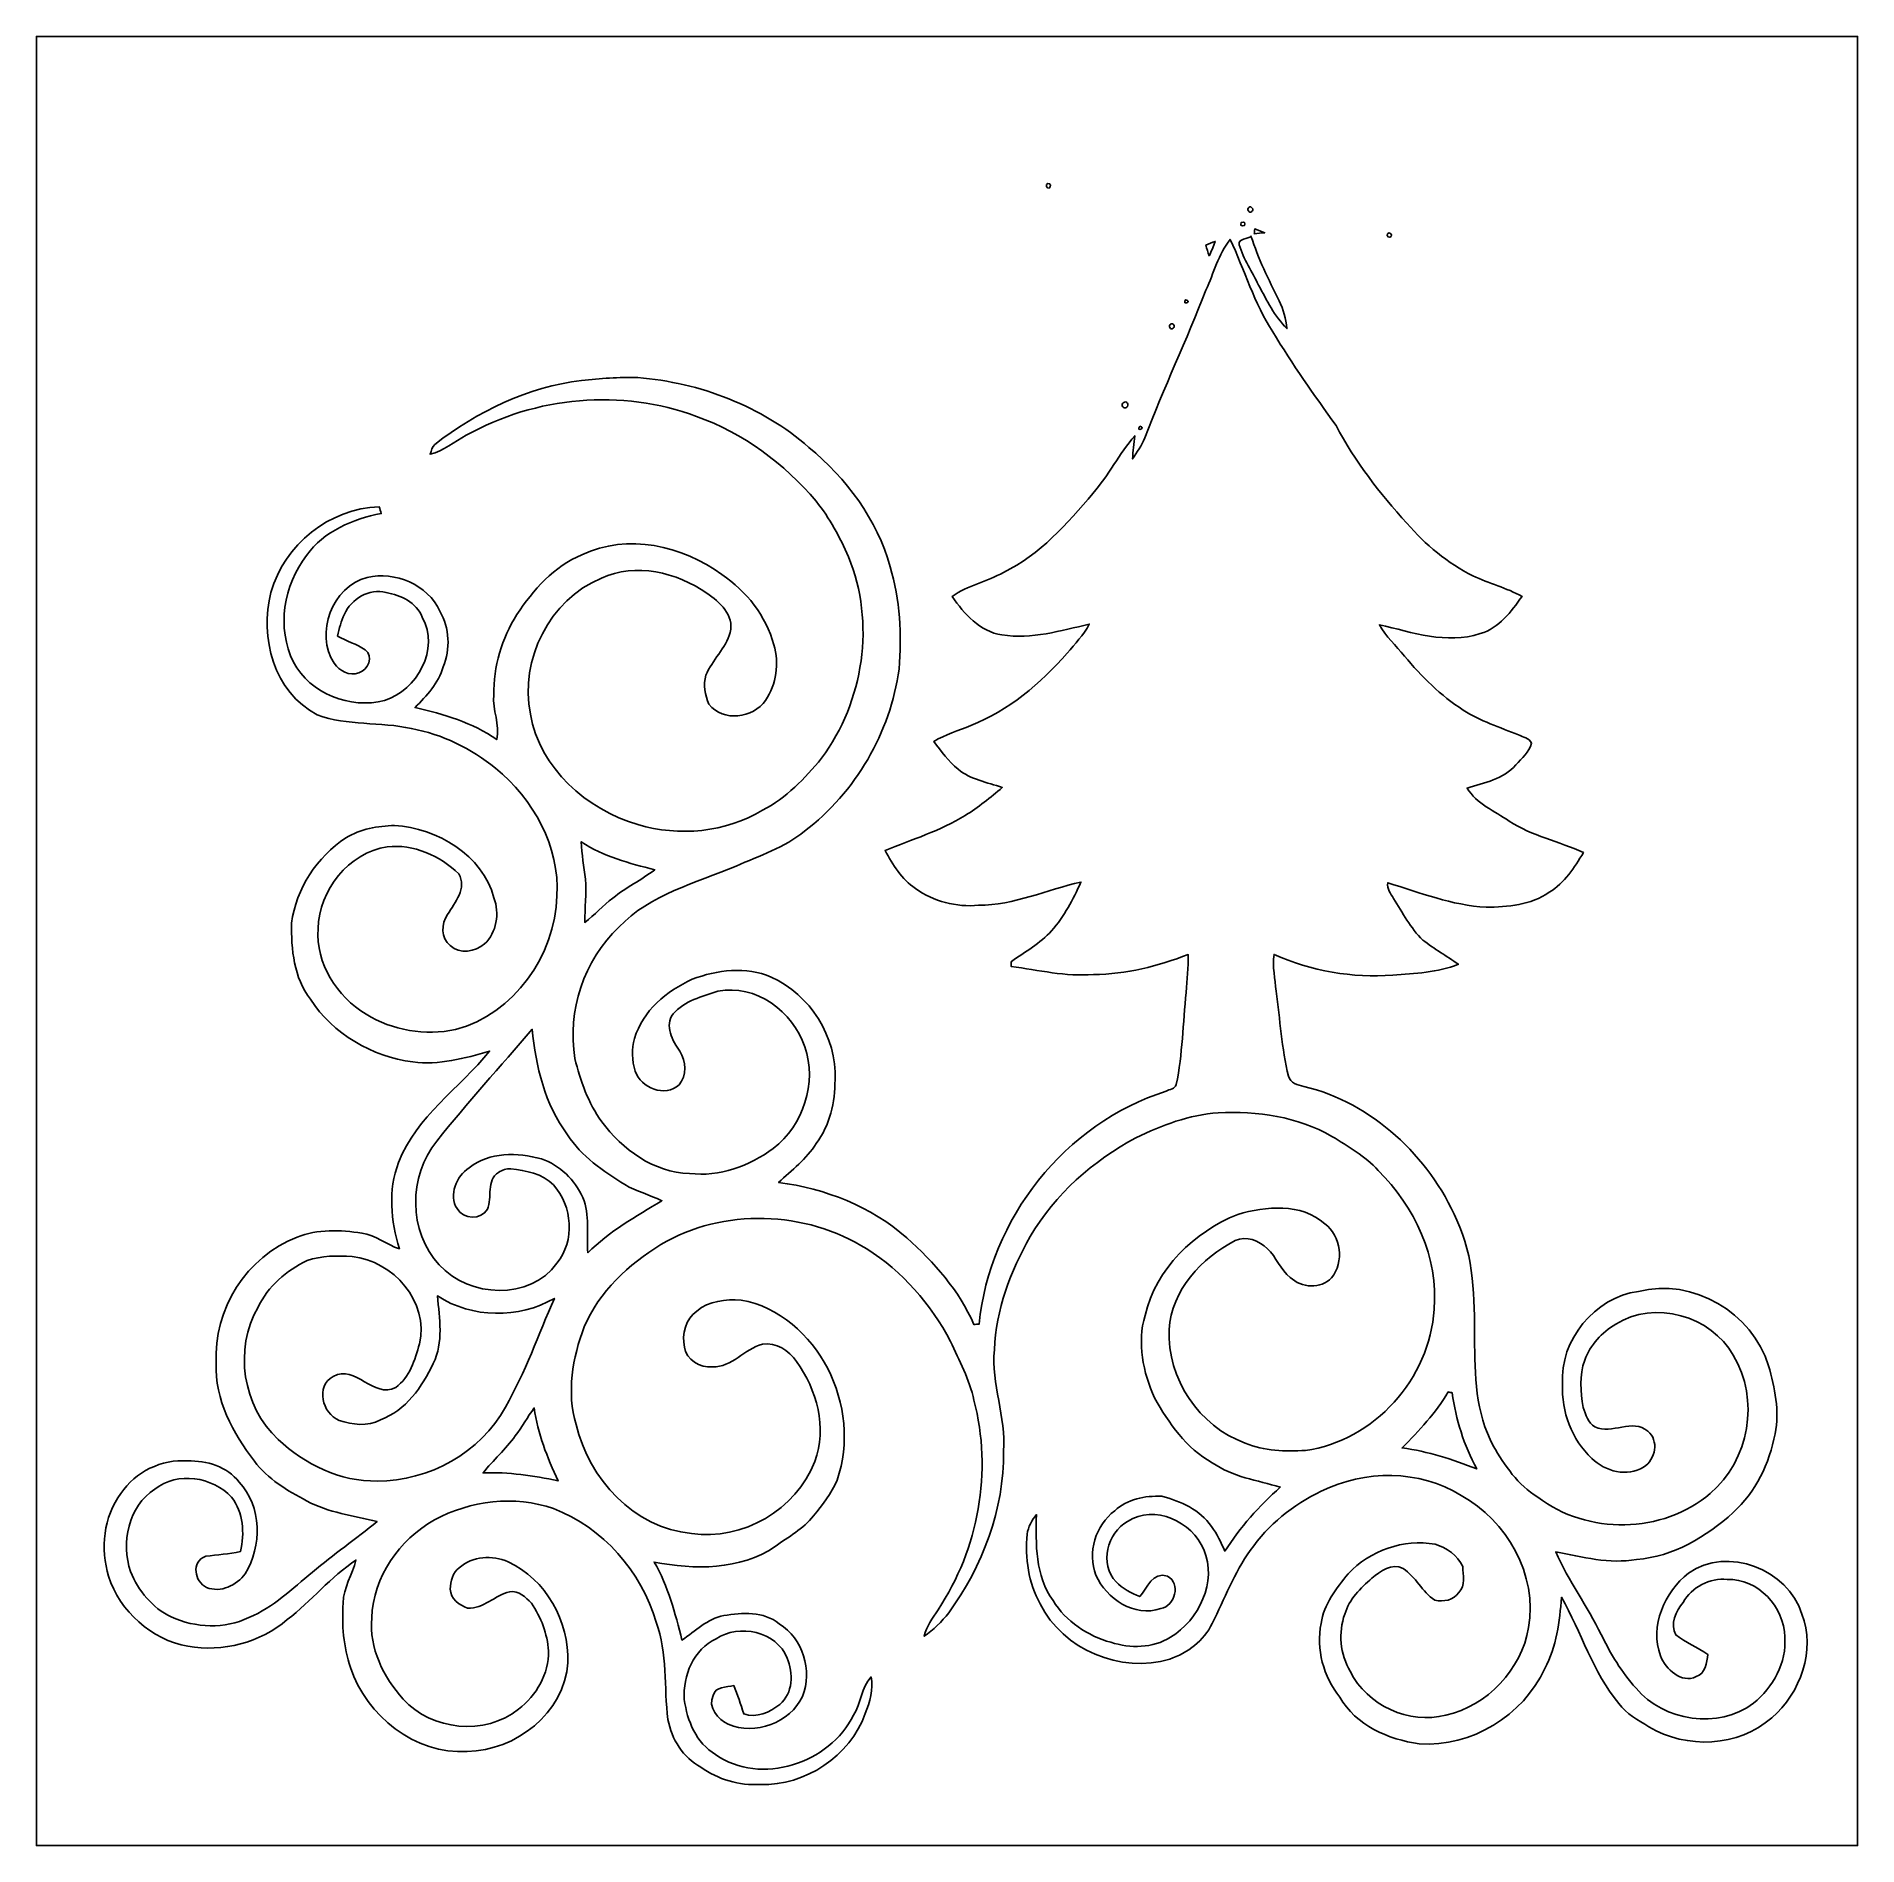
# Model space of a CAD drawing. Header units: centimetres. Extents: x -16.8 to 16.8, y -16.7 to 16.7.
import ezdxf

# ---------------------------------------------------------------- set-up
doc = ezdxf.new("R2010")
doc.units = ezdxf.units.CM
doc.header["$MEASUREMENT"] = 0
doc.layers.add('Layer 1', color=7, linetype='Continuous')

msp = doc.modelspace()

# ---------------------------------------------------------------- linework, layer by layer
at = {"layer": 'Layer 1', "color": 7}
for points, knots in [([(-16.77458, 16.66875), (-16.77458, 16.66875), (16.77458, 16.66875), (16.77458, 16.66875), (16.77458, 16.66875), (16.77458, 16.66875), (16.77458, -16.66875), (16.77458, -16.66875), (16.77458, -16.66875), (16.77458, -16.66875), (-16.77458, -16.66875), (-16.77458, -16.66875), (-16.77458, -16.66875), (-16.77458, -16.66875), (-16.77458, 16.66875), (-16.77458, 16.66875), (-16.77458, 16.66875), (-16.77458, 16.66875), (-16.77458, 16.66875), (-16.77458, 16.66875)], [0, 0, 0, 0, 0.16666667, 0.16666667, 0.16666667, 0.16666667, 0.33333333, 0.33333333, 0.33333333, 0.33333333, 0.5, 0.5, 0.5, 0.5, 0.66666667, 0.66666667, 0.66666667, 0.66666667, 1, 1, 1, 1]), ([(1.85808, 13.95977), (1.81328, 13.94354), (1.83092, 13.85887), (1.88136, 13.8744), (1.88136, 13.8744), (1.92581, 13.89098), (1.90782, 13.97529), (1.85808, 13.95977), (1.85808, 13.95977), (1.85808, 13.95977), (1.85808, 13.95977), (1.85808, 13.95977)], [0, 0, 0, 0, 0.25, 0.25, 0.25, 0.25, 0.5, 0.5, 0.5, 0.5, 1, 1, 1, 1]), ([(5.5626, 13.51774), (5.51392, 13.48705), (5.56472, 13.40344), (5.61269, 13.44189), (5.61269, 13.44189), (5.66208, 13.47258), (5.61022, 13.55584), (5.5626, 13.51774), (5.5626, 13.51774), (5.5626, 13.51774), (5.5626, 13.51774), (5.5626, 13.51774)], [0, 0, 0, 0, 0.25, 0.25, 0.25, 0.25, 0.5, 0.5, 0.5, 0.5, 1, 1, 1, 1]), ([(5.42114, 13.24081), (5.40244, 13.18331), (5.42219, 13.1639), (5.4797, 13.18225), (5.4797, 13.18225), (5.49769, 13.23975), (5.47829, 13.25915), (5.42114, 13.24081), (5.42114, 13.24081), (5.42114, 13.24081), (5.42114, 13.24081), (5.42114, 13.24081)], [0, 0, 0, 0, 0.25, 0.25, 0.25, 0.25, 0.5, 0.5, 0.5, 0.5, 1, 1, 1, 1]), ([(5.66843, 13.12263), (5.66632, 13.09934), (5.66244, 13.05278), (5.66032, 13.02949), (5.66032, 13.02949), (5.72417, 13.0369), (5.78838, 13.04431), (5.85258, 13.05207), (5.85258, 13.05207), (5.79155, 13.07677), (5.72982, 13.10005), (5.66843, 13.12263), (5.66843, 13.12263), (5.66843, 13.12263), (5.66843, 13.12263), (5.66843, 13.12263)], [0, 0, 0, 0, 0.2, 0.2, 0.2, 0.2, 0.4, 0.4, 0.4, 0.4, 0.6, 0.6, 0.6, 0.6, 1, 1, 1, 1]), ([(4.77026, 11.9948), (4.41501, 11.07793), (3.99344, 10.18893), (3.64243, 9.271), (3.64243, 9.271), (3.58704, 9.1313), (3.50308, 9.00606), (3.41806, 8.8833), (3.41806, 8.8833), (3.42583, 9.02582), (3.44487, 9.16728), (3.45934, 9.30875), (3.45934, 9.30875), (3.17218, 8.97749), (2.97639, 8.5792), (2.68817, 8.2483), (2.68817, 8.2483), (2.21227, 7.68914), (1.71415, 7.11835), (1.04069, 6.79132), (1.04069, 6.79132), (0.73589, 6.6227), (0.381, 6.55391), (0.09631, 6.34894), (0.09631, 6.34894), (0.31609, 6.02333), (0.60431, 5.70583), (1.01247, 5.6388), (1.01247, 5.6388), (1.56069, 5.55978), (2.09303, 5.71606), (2.61973, 5.83882), (2.61973, 5.83882), (2.51919, 5.63563), (2.35373, 5.47546), (2.21227, 5.30154), (2.21227, 5.30154), (1.7205, 4.74663), (1.13736, 4.24392), (0.4385, 3.97334), (0.4385, 3.97334), (0.21202, 3.87244), (-0.0321, 3.80894), (-0.24377, 3.67594), (-0.24377, 3.67594), (-0.10231, 3.49991), (0.02646, 3.30941), (0.20391, 3.16653), (0.20391, 3.16653), (0.43321, 2.97321), (0.74189, 2.92523), (1.01741, 2.82963), (1.01741, 2.82963), (0.80151, 2.64266), (0.57856, 2.46239), (0.33443, 2.31281), (0.33443, 2.31281), (-0.12277, 2.02636), (-0.64488, 1.8729), (-1.13912, 1.66511), (-1.13912, 1.66511), (-0.99836, 1.403), (-0.83467, 1.13771), (-0.58244, 0.96908), (-0.58244, 0.96908), (-0.25012, 0.72461), (0.1718, 0.62195), (0.58067, 0.65723), (0.58067, 0.65723), (1.23613, 0.65934), (1.83691, 0.94474), (2.46556, 1.08479), (2.46556, 1.08479), (2.32339, 0.76623), (2.16041, 0.45226), (1.92793, 0.18874), (1.92793, 0.18874), (1.71415, -0.03951), (1.44463, -0.2032), (1.18604, -0.37536), (1.18604, -0.37536), (1.18498, -0.39864), (1.18286, -0.4445), (1.18181, -0.46778), (1.18181, -0.46778), (1.68557, -0.53658), (2.18616, -0.66111), (2.69946, -0.6156), (2.69946, -0.6156), (3.30165, -0.61983), (3.88479, -0.45861), (4.44429, -0.25012), (4.44429, -0.25012), (4.44782, -0.4826), (4.41995, -0.71402), (4.40478, -0.94615), (4.40478, -0.94615), (4.34975, -1.51271), (4.33811, -2.08527), (4.22381, -2.64513), (4.22381, -2.64513), (4.20053, -2.72486), (4.10069, -2.73438), (4.03613, -2.76719), (4.03613, -2.76719), (2.17911, -3.35492), (0.77752, -5.12586), (0.59267, -7.05944), (0.59267, -7.05944), (0.56021, -7.06226), (0.52846, -7.06473), (0.49671, -7.06755), (0.49671, -7.06755), (0.22684, -6.43996), (-0.24059, -5.92173), (-0.74224, -5.46841), (-0.74224, -5.46841), (-1.39735, -4.88844), (-2.24226, -4.56142), (-3.10303, -4.45029), (-3.10303, -4.45029), (-2.86032, -4.22169), (-2.58833, -4.01673), (-2.40877, -3.72921), (-2.40877, -3.72921), (-2.15618, -3.39619), (-2.06163, -2.96933), (-2.06304, -2.55764), (-2.06304, -2.55764), (-2.02424, -1.76706), (-2.52342, -0.98813), (-3.23885, -0.66358), (-3.23885, -0.66358), (-3.69958, -0.46355), (-4.23651, -0.53164), (-4.69441, -0.70485), (-4.69441, -0.70485), (-5.16149, -0.92216), (-5.61023, -1.28094), (-5.75381, -1.79564), (-5.75381, -1.79564), (-5.8233, -1.99072), (-5.79896, -2.2031), (-5.74604, -2.39889), (-5.74604, -2.39889), (-5.63668, -2.70722), (-5.19183, -2.8896), (-4.93536, -2.64971), (-4.93536, -2.64971), (-4.79002, -2.48003), (-4.80766, -2.21439), (-4.92443, -2.03235), (-4.92443, -2.03235), (-5.05072, -1.84185), (-5.2137, -1.55822), (-5.04472, -1.34197), (-5.04472, -1.34197), (-4.83799, -1.10349), (-4.50956, -1.01776), (-4.21993, -0.92745), (-4.21993, -0.92745), (-3.52213, -0.78281), (-2.8388, -1.30351), (-2.61938, -1.94769), (-2.61938, -1.94769), (-2.39219, -2.61338), (-2.64372, -3.3976), (-3.20075, -3.82164), (-3.20075, -3.82164), (-3.63855, -4.14867), (-4.19206, -4.35046), (-4.74416, -4.28307), (-4.74416, -4.28307), (-5.40526, -4.2672), (-5.97923, -3.84175), (-6.36023, -3.32916), (-6.36023, -3.32916), (-6.60929, -2.98344), (-6.75252, -2.57422), (-6.85659, -2.16535), (-6.85659, -2.16535), (-6.99523, -1.28905), (-6.69008, -0.35525), (-6.04273, 0.25718), (-6.04273, 0.25718), (-5.46735, 0.86325), (-4.6295, 1.06645), (-3.88514, 1.38007), (-3.88514, 1.38007), (-3.45405, 1.56951), (-2.99473, 1.72226), (-2.62361, 2.02247), (-2.62361, 2.02247), (-1.68487, 2.74214), (-1.04211, 3.83893), (-0.88406, 5.01191), (-0.88406, 5.01191), (-0.82832, 5.64233), (-0.86184, 6.28756), (-1.04704, 6.89539), (-1.04704, 6.89539), (-1.28552, 7.77028), (-1.85596, 8.52205), (-2.54529, 9.09637), (-2.54529, 9.09637), (-3.41559, 9.86049), (-4.55083, 10.28806), (-5.69842, 10.3826), (-5.69842, 10.3826), (-6.04379, 10.39001), (-6.38881, 10.36673), (-6.73206, 10.32898), (-6.73206, 10.32898), (-7.72336, 10.20833), (-8.65364, 9.76101), (-9.43469, 9.15106), (-9.43469, 9.15106), (-9.48549, 9.10414), (-9.49713, 9.03182), (-9.52183, 8.97043), (-9.52183, 8.97043), (-9.27418, 9.03041), (-9.07627, 9.2008), (-8.85543, 9.31827), (-8.85543, 9.31827), (-7.57978, 10.03476), (-5.99017, 10.18681), (-4.6161, 9.66541), (-4.6161, 9.66541), (-3.75285, 9.36272), (-2.99896, 8.79722), (-2.41018, 8.10295), (-2.41018, 8.10295), (-2.16182, 7.79216), (-1.97203, 7.44044), (-1.81575, 7.07602), (-1.81575, 7.07602), (-1.31339, 5.86669), (-1.53599, 4.4129), (-2.30964, 3.36832), (-2.30964, 3.36832), (-2.61902, 2.99332), (-2.96122, 2.6349), (-3.39866, 2.40877), (-3.39866, 2.40877), (-4.07988, 1.99708), (-4.93642, 1.92123), (-5.69383, 2.14489), (-5.69383, 2.14489), (-6.6361, 2.42006), (-7.50464, 3.18276), (-7.67292, 4.18006), (-7.67292, 4.18006), (-7.87894, 5.18195), (-7.32014, 6.2925), (-6.36764, 6.68373), (-6.36764, 6.68373), (-5.73828, 6.98288), (-4.97558, 6.79168), (-4.42313, 6.40891), (-4.42313, 6.40891), (-4.18747, 6.24699), (-3.91724, 6.00639), (-3.99309, 5.68572), (-3.99309, 5.68572), (-4.07705, 5.3915), (-4.32576, 5.17807), (-4.44006, 4.89761), (-4.44006, 4.89761), (-4.49862, 4.72299), (-4.44747, 4.53108), (-4.38714, 4.36351), (-4.38714, 4.36351), (-4.1215, 4.02978), (-3.57681, 4.10422), (-3.34186, 4.43301), (-3.34186, 4.43301), (-3.1436, 4.73216), (-3.09104, 5.11387), (-3.18841, 5.45959), (-3.18841, 5.45959), (-3.33657, 5.98981), (-3.69111, 6.44843), (-4.14761, 6.75217), (-4.14761, 6.75217), (-4.87116, 7.28804), (-5.88786, 7.51628), (-6.72465, 7.11694), (-6.72465, 7.11694), (-7.24218, 6.90809), (-7.62, 6.4703), (-7.92268, 6.01698), (-7.92268, 6.01698), (-8.20138, 5.57601), (-8.35625, 5.05601), (-8.34743, 4.53319), (-8.34743, 4.53319), (-8.38059, 4.25626), (-8.22537, 3.98604), (-8.29557, 3.71228), (-8.29557, 3.71228), (-8.74324, 4.02378), (-9.27312, 4.1843), (-9.80017, 4.30248), (-9.80017, 4.30248), (-9.58709, 4.52014), (-9.36766, 4.75015), (-9.28017, 5.05037), (-9.28017, 5.05037), (-9.14576, 5.38021), (-9.16411, 5.76686), (-9.34085, 6.07695), (-9.34085, 6.07695), (-9.56804, 6.56766), (-10.16635, 6.82061), (-10.68388, 6.69713), (-10.68388, 6.69713), (-11.3284, 6.53591), (-11.64943, 5.66455), (-11.28818, 5.11739), (-11.28818, 5.11739), (-11.19046, 4.97769), (-11.01019, 4.87539), (-10.83592, 4.94312), (-10.83592, 4.94312), (-10.66236, 4.98792), (-10.56146, 5.24545), (-10.71633, 5.36822), (-10.71633, 5.36822), (-10.87438, 5.4737), (-11.06593, 5.51991), (-11.22751, 5.6201), (-11.22751, 5.6201), (-11.19152, 5.75557), (-11.16612, 5.89703), (-11.10086, 6.02262), (-11.10086, 6.02262), (-10.97668, 6.30414), (-10.64295, 6.5024), (-10.33463, 6.41914), (-10.33463, 6.41914), (-10.06052, 6.37857), (-9.77124, 6.23676), (-9.66717, 5.96441), (-9.66717, 5.96441), (-9.33873, 5.3788), (-9.7596, 4.62245), (-10.36285, 4.43195), (-10.36285, 4.43195), (-10.99114, 4.26614), (-11.73163, 4.55577), (-12.04066, 5.13786), (-12.04066, 5.13786), (-12.35075, 5.76792), (-12.22551, 6.56096), (-11.79618, 7.1053), (-11.79618, 7.1053), (-11.47904, 7.55403), (-10.94387, 7.77699), (-10.42106, 7.87717), (-10.42106, 7.87717), (-10.43411, 7.9181), (-10.44716, 7.95902), (-10.45986, 7.99994), (-10.45986, 7.99994), (-11.37391, 7.97489), (-12.21281, 7.30144), (-12.45376, 6.42338), (-12.45376, 6.42338), (-12.66684, 5.60317), (-12.40226, 4.57518), (-11.59969, 4.16983), (-11.59969, 4.16983), (-11.04618, 3.9564), (-10.43834, 4.04636), (-9.86719, 3.91478), (-9.86719, 3.91478), (-9.29816, 3.81035), (-8.76441, 3.54824), (-8.31638, 3.18452), (-8.31638, 3.18452), (-7.62564, 2.61655), (-7.12646, 1.74413), (-7.18749, 0.83009), (-7.18749, 0.83009), (-7.21607, -0.27164), (-7.97137, -1.34161), (-9.05369, -1.6323), (-9.05369, -1.6323), (-9.61178, -1.74766), (-10.21503, -1.64853), (-10.70222, -1.35008), (-10.70222, -1.35008), (-11.23703, -1.022), (-11.63355, -0.41487), (-11.58381, 0.22825), (-11.58381, 0.22825), (-11.57005, 0.9398), (-11.02678, 1.62207), (-10.31311, 1.73708), (-10.31311, 1.73708), (-9.82698, 1.78894), (-9.33944, 1.57268), (-8.99478, 1.23719), (-8.99478, 1.23719), (-8.83885, 0.97543), (-9.06604, 0.70908), (-9.19974, 0.48895), (-9.19974, 0.48895), (-9.32392, 0.31891), (-9.32145, 0.05397), (-9.15282, -0.08502), (-9.15282, -0.08502), (-8.97537, -0.24694), (-8.69103, -0.20003), (-8.51888, -0.05362), (-8.51888, -0.05362), (-8.29522, 0.15734), (-8.2423, 0.51047), (-8.34531, 0.7941), (-8.34531, 0.7941), (-8.55874, 1.59173), (-9.39094, 2.07786), (-10.17729, 2.13043), (-10.17729, 2.13043), (-10.48561, 2.11772), (-10.80699, 2.06939), (-11.07228, 1.90041), (-11.07228, 1.90041), (-11.60604, 1.55081), (-11.98809, 0.96449), (-12.07523, 0.33055), (-12.07523, 0.33055), (-12.08405, -0.15134), (-12.02902, -0.67769), (-11.72774, -1.07386), (-11.72774, -1.07386), (-11.31006, -1.71309), (-10.59498, -2.13219), (-9.84179, -2.22709), (-9.84179, -2.22709), (-9.35849, -2.29059), (-8.88577, -2.16535), (-8.42786, -2.02777), (-8.42786, -2.02777), (-8.97749, -2.71709), (-9.77547, -3.22898), (-10.10179, -4.08023), (-10.10179, -4.08023), (-10.30146, -4.59458), (-10.24467, -5.15655), (-10.08768, -5.67231), (-10.08768, -5.67231), (-10.32545, -5.59506), (-10.52618, -5.42396), (-10.77736, -5.38339), (-10.77736, -5.38339), (-11.17318, -5.32589), (-11.59475, -5.30154), (-11.97257, -5.45783), (-11.97257, -5.45783), (-12.8965, -5.80708), (-13.52515, -6.79556), (-13.46094, -7.77981), (-13.46094, -7.77981), (-13.4941, -8.44903), (-13.15508, -9.07062), (-12.75927, -9.58462), (-12.75927, -9.58462), (-12.51514, -9.91658), (-12.15143, -10.12507), (-11.79618, -10.31769), (-11.79618, -10.31769), (-11.39472, -10.53289), (-10.93576, -10.58968), (-10.49902, -10.69516), (-10.49902, -10.69516), (-10.88496, -11.01972), (-11.30653, -11.30088), (-11.68859, -11.63144), (-11.68859, -11.63144), (-12.06006, -11.93412), (-12.41319, -12.27667), (-12.85981, -12.46858), (-12.85981, -12.46858), (-13.30678, -12.67883), (-13.84618, -12.65943), (-14.29244, -12.45623), (-14.29244, -12.45623), (-14.6371, -12.28584), (-14.89992, -11.97539), (-15.03998, -11.62015), (-15.03998, -11.62015), (-15.22413, -11.0938), (-15.08019, -10.41329), (-14.5923, -10.10073), (-14.5923, -10.10073), (-14.17461, -9.76665), (-13.5315, -9.87566), (-13.17837, -10.24961), (-13.17837, -10.24961), (-12.96494, -10.53394), (-12.9353, -10.91389), (-13.01574, -11.25149), (-13.01574, -11.25149), (-13.22705, -11.29665), (-13.4433, -11.30829), (-13.65673, -11.33863), (-13.65673, -11.33863), (-13.92696, -11.43494), (-13.86628, -11.81065), (-13.63945, -11.91154), (-13.63945, -11.91154), (-13.38227, -12.01773), (-13.08418, -11.87203), (-12.9286, -11.66072), (-12.9286, -11.66072), (-12.61463, -11.15095), (-12.62133, -10.41859), (-13.04078, -9.97126), (-13.04078, -9.97126), (-13.25809, -9.68057), (-13.64086, -9.57368), (-13.9894, -9.57933), (-13.9894, -9.57933), (-14.46389, -9.54581), (-14.95707, -9.77935), (-15.21813, -10.18117), (-15.21813, -10.18117), (-15.54092, -10.60979), (-15.5956, -11.20069), (-15.44638, -11.70693), (-15.44638, -11.70693), (-15.23577, -12.35604), (-14.65721, -12.87216), (-13.98446, -12.99598), (-13.98446, -12.99598), (-13.34347, -13.10993), (-12.65061, -12.92895), (-12.15284, -12.50562), (-12.15284, -12.50562), (-11.71258, -12.16096), (-11.35168, -11.71893), (-10.88743, -11.40636), (-10.88743, -11.40636), (-10.95551, -11.67447), (-11.1185, -11.91401), (-11.12344, -12.1987), (-11.12344, -12.1987), (-11.14989, -12.59769), (-11.11991, -13.00762), (-10.98868, -13.38792), (-10.98868, -13.38792), (-10.69481, -14.28221), (-9.79876, -14.992), (-8.83814, -14.93449), (-8.83814, -14.93449), (-7.9442, -14.92109), (-7.04815, -14.22541), (-6.98394, -13.29831), (-6.98394, -13.29831), (-6.95889, -12.54231), (-7.38611, -11.75844), (-8.08602, -11.43952), (-8.08602, -11.43952), (-8.37565, -11.31076), (-8.74078, -11.33792), (-8.98454, -11.54818), (-8.98454, -11.54818), (-9.10872, -11.63743), (-9.14506, -11.79689), (-9.15141, -11.94188), (-9.15141, -11.94188), (-9.14718, -12.11897), (-8.98454, -12.23998), (-8.83179, -12.29466), (-8.83179, -12.29466), (-8.53793, -12.30665), (-8.32838, -12.0583), (-8.05603, -11.99092), (-8.05603, -11.99092), (-7.89305, -11.97116), (-7.75653, -12.08934), (-7.65563, -12.20329), (-7.65563, -12.20329), (-7.47818, -12.46258), (-7.36247, -12.76667), (-7.33954, -13.08135), (-7.33954, -13.08135), (-7.33213, -13.50257), (-7.56285, -13.90544), (-7.89411, -14.15521), (-7.89411, -14.15521), (-8.50829, -14.65051), (-9.49431, -14.54926), (-10.01818, -13.96894), (-10.01818, -13.96894), (-10.38296, -13.56501), (-10.64613, -13.02879), (-10.59674, -12.47175), (-10.59674, -12.47175), (-10.57381, -11.7161), (-10.08874, -11.03312), (-9.44351, -10.66624), (-9.44351, -10.66624), (-8.77852, -10.31169), (-7.96749, -10.20621), (-7.24958, -10.45916), (-7.24958, -10.45916), (-6.33448, -10.80488), (-5.63069, -11.61944), (-5.35799, -12.55183), (-5.35799, -12.55183), (-5.14526, -13.12686), (-5.21829, -13.74916), (-5.13997, -14.34677), (-5.13997, -14.34677), (-5.07471, -14.70731), (-4.85987, -15.04632), (-4.53425, -15.22518), (-4.53425, -15.22518), (-4.21781, -15.45167), (-3.82764, -15.56526), (-3.43888, -15.54268), (-3.43888, -15.54268), (-2.60562, -15.57338), (-1.79211, -15.01775), (-1.5046, -14.23741), (-1.5046, -14.23741), (-1.43051, -14.02151), (-1.34408, -13.79149), (-1.39947, -13.56078), (-1.39947, -13.56078), (-1.57727, -13.75727), (-1.58538, -14.04267), (-1.71944, -14.26492), (-1.71944, -14.26492), (-2.16288, -15.15039), (-3.42583, -15.58008), (-4.26438, -14.99094), (-4.26438, -14.99094), (-4.61892, -14.77821), (-4.7879, -14.3697), (-4.83905, -13.976), (-4.83905, -13.976), (-4.86833, -13.53785), (-4.66901, -13.05137), (-4.25274, -12.85734), (-4.25274, -12.85734), (-3.83081, -12.57335), (-3.13831, -12.72046), (-2.94534, -13.21329), (-2.94534, -13.21329), (-2.82998, -13.4874), (-2.83316, -13.86664), (-3.0801, -14.06596), (-3.0801, -14.06596), (-3.26284, -14.21553), (-3.50979, -14.32631), (-3.74474, -14.23987), (-3.74474, -14.23987), (-3.80118, -14.06454), (-3.85374, -13.88957), (-3.92853, -13.72164), (-3.92853, -13.72164), (-4.06435, -13.75234), (-4.2672, -13.73011), (-4.30671, -13.90121), (-4.30671, -13.90121), (-4.41537, -14.1157), (-4.21499, -14.34394), (-4.03013, -14.4339), (-4.03013, -14.4339), (-3.53766, -14.64592), (-2.89066, -14.40392), (-2.6603, -13.92061), (-2.6603, -13.92061), (-2.47932, -13.44542), (-2.65042, -12.8524), (-3.08998, -12.58076), (-3.08998, -12.58076), (-3.37644, -12.34581), (-3.77225, -12.37897), (-4.11409, -12.43012), (-4.11409, -12.43012), (-4.4136, -12.49151), (-4.63797, -12.71376), (-4.88209, -12.88203), (-4.88209, -12.88203), (-5.01015, -12.38885), (-5.13468, -11.88791), (-5.39468, -11.44517), (-5.39468, -11.44517), (-4.65596, -11.58663), (-3.81212, -11.59827), (-3.16689, -11.1573), (-3.16689, -11.1573), (-2.92312, -10.98091), (-2.64971, -10.83169), (-2.4571, -10.59498), (-2.4571, -10.59498), (-2.29094, -10.39178), (-2.12866, -10.17799), (-2.02636, -9.93422), (-2.02636, -9.93422), (-1.78999, -9.2643), (-1.87678, -8.50265), (-2.19745, -7.87506), (-2.19745, -7.87506), (-2.51989, -7.25876), (-3.0928, -6.74017), (-3.79307, -6.61599), (-3.79307, -6.61599), (-4.07282, -6.60047), (-4.3875, -6.63046), (-4.6101, -6.81884), (-4.6101, -6.81884), (-4.81118, -6.96912), (-4.89021, -7.24076), (-4.83482, -7.48171), (-4.83482, -7.48171), (-4.81401, -7.72089), (-4.54448, -7.86836), (-4.32188, -7.84754), (-4.32188, -7.84754), (-3.95923, -7.8553), (-3.73133, -7.51558), (-3.39937, -7.43162), (-3.39937, -7.43162), (-3.14607, -7.38434), (-2.91253, -7.55015), (-2.77389, -7.74629), (-2.77389, -7.74629), (-2.39783, -8.27017), (-2.20169, -8.96514), (-2.43593, -9.59167), (-2.43593, -9.59167), (-2.77319, -10.48032), (-3.76873, -11.05535), (-4.70817, -10.91671), (-4.70817, -10.91671), (-5.76615, -10.82428), (-6.59589, -9.90812), (-6.83331, -8.91046), (-6.83331, -8.91046), (-7.00864, -8.31674), (-6.90069, -7.67856), (-6.68126, -7.112), (-6.68126, -7.112), (-6.40927, -6.45654), (-5.86458, -5.95947), (-5.27156, -5.594), (-5.27156, -5.594), (-4.12291, -4.91314), (-2.60244, -4.96358), (-1.47955, -5.67373), (-1.47955, -5.67373), (-0.82091, -6.08647), (-0.29704, -6.69396), (0.06632, -7.37729), (0.06632, -7.37729), (0.22789, -7.73077), (0.41381, -8.07932), (0.49636, -8.46243), (0.49636, -8.46243), (0.83926, -9.76418), (0.58173, -11.20599), (-0.16545, -12.32253), (-0.16545, -12.32253), (-0.2607, -12.47987), (-0.38065, -12.62733), (-0.42157, -12.81112), (-0.42157, -12.81112), (-0.24624, -12.69506), (-0.09913, -12.5416), (0.03281, -12.37932), (0.03281, -12.37932), (0.65476, -11.51714), (1.05657, -10.47574), (1.03999, -9.40188), (1.03999, -9.40188), (1.09008, -8.76794), (0.81174, -8.16575), (0.87207, -7.53286), (0.87207, -7.53286), (0.90135, -6.79344), (1.17016, -6.08577), (1.53176, -5.44795), (1.53176, -5.44795), (1.98861, -4.66796), (2.68958, -4.05024), (3.48086, -3.62409), (3.48086, -3.62409), (3.95923, -3.39796), (4.4637, -3.20005), (4.99745, -3.16548), (4.99745, -3.16548), (5.71394, -3.12808), (6.46324, -3.23744), (7.09189, -3.6008), (7.09189, -3.6008), (7.39105, -3.78636), (7.70467, -3.96311), (7.94279, -4.22769), (7.94279, -4.22769), (8.60742, -4.89479), (9.06815, -5.83071), (8.97149, -6.79027), (8.97149, -6.79027), (8.90129, -8.0578), (7.8673, -9.21385), (6.60365, -9.38777), (6.60365, -9.38777), (6.23147, -9.40823), (5.842, -9.39659), (5.4931, -9.25195), (5.4931, -9.25195), (4.64467, -8.95138), (4.0513, -8.05674), (4.09257, -7.15963), (4.09257, -7.15963), (4.13456, -6.43079), (4.68983, -5.84094), (5.3086, -5.52062), (5.3086, -5.52062), (5.51039, -5.41972), (5.75098, -5.52521), (5.90127, -5.66949), (5.90127, -5.66949), (6.07095, -5.82224), (6.13869, -6.06072), (6.32284, -6.20077), (6.32284, -6.20077), (6.52216, -6.39022), (6.89469, -6.42232), (7.08519, -6.20466), (7.08519, -6.20466), (7.32049, -5.92032), (7.26228, -5.4289), (6.95889, -5.21264), (6.95889, -5.21264), (6.52286, -4.82036), (5.87692, -4.88844), (5.35481, -5.03696), (5.35481, -5.03696), (4.55154, -5.36328), (3.85092, -6.03568), (3.64772, -6.89786), (3.64772, -6.89786), (3.49991, -7.40163), (3.61244, -7.95091), (3.82235, -8.4201), (3.82235, -8.4201), (4.09081, -8.88189), (4.40443, -9.35143), (4.88632, -9.61355), (4.88632, -9.61355), (5.25745, -9.87742), (5.71571, -9.93563), (6.14045, -10.06404), (6.14045, -10.06404), (5.74887, -10.41012), (5.40314, -10.80558), (5.11634, -11.24338), (5.11634, -11.24338), (5.04931, -11.08498), (4.98052, -10.92482), (4.87186, -10.78971), (4.87186, -10.78971), (4.66443, -10.48244), (4.30318, -10.32157), (3.95499, -10.23303), (3.95499, -10.23303), (3.6516, -10.21891), (3.31823, -10.28418), (3.08963, -10.49831), (3.08963, -10.49831), (2.73791, -10.76396), (2.57916, -11.27125), (2.74214, -11.68471), (2.74214, -11.68471), (2.93652, -12.12462), (3.4484, -12.4647), (3.93912, -12.30207), (3.93912, -12.30207), (4.19911, -12.24844), (4.31518, -11.8424), (4.06294, -11.70411), (4.06294, -11.70411), (3.78954, -11.61521), (3.68194, -11.91966), (3.55177, -12.08088), (3.55177, -12.08088), (3.39478, -12.01314), (3.23039, -11.93588), (3.11432, -11.80747), (3.11432, -11.80747), (2.79894, -11.4868), (2.94993, -10.90083), (3.3274, -10.69834), (3.3274, -10.69834), (3.82376, -10.37026), (4.5152, -10.7001), (4.72969, -11.21304), (4.72969, -11.21304), (4.98157, -11.80818), (4.64538, -12.51056), (4.11551, -12.82771), (4.11551, -12.82771), (3.79342, -13.0362), (3.37502, -13.03655), (3.01837, -12.92296), (3.01837, -12.92296), (2.58939, -12.80372), (2.19004, -12.53984), (1.9558, -12.15531), (1.9558, -12.15531), (1.62243, -11.70129), (1.63548, -11.10403), (1.64712, -10.56816), (1.64712, -10.56816), (1.56175, -10.67223), (1.49331, -10.79429), (1.47673, -10.93011), (1.47673, -10.93011), (1.43722, -11.36721), (1.49754, -11.82934), (1.71626, -12.21599), (1.71626, -12.21599), (2.13607, -13.06089), (3.20287, -13.50327), (4.1021, -13.23411), (4.1021, -13.23411), (4.42912, -13.12016), (4.73322, -12.89332), (4.88456, -12.57512), (4.88456, -12.57512), (5.11916, -12.12744), (5.28496, -11.64061), (5.58624, -11.23033), (5.58624, -11.23033), (5.91608, -10.75902), (6.37716, -10.38507), (6.89539, -10.13954), (6.89539, -10.13954), (7.69302, -9.7409), (8.70514, -9.73914), (9.47032, -10.21539), (9.47032, -10.21539), (10.31663, -10.67647), (10.88214, -11.68435), (10.71386, -12.65167), (10.71386, -12.65167), (10.58157, -13.42672), (9.95539, -14.08889), (9.18986, -14.26563), (9.18986, -14.26563), (8.51217, -14.44307), (7.73712, -14.08571), (7.42738, -13.45777), (7.42738, -13.45777), (7.24076, -13.14415), (7.20443, -12.74551), (7.32825, -12.40261), (7.32825, -12.40261), (7.40586, -12.13062), (7.61965, -11.92424), (7.82532, -11.74256), (7.82532, -11.74256), (7.97807, -11.61979), (8.19714, -11.44658), (8.40246, -11.56476), (8.40246, -11.56476), (8.63459, -11.71681), (8.75559, -11.99092), (8.98419, -12.14861), (8.98419, -12.14861), (9.14506, -12.17965), (9.33203, -12.15214), (9.42869, -12.00432), (9.42869, -12.00432), (9.5564, -11.87873), (9.50172, -11.68224), (9.50383, -11.5256), (9.50383, -11.5256), (9.4047, -11.31746), (9.2075, -11.18059), (8.99231, -11.11497), (8.99231, -11.11497), (8.40846, -11.01125), (7.79533, -11.23174), (7.39105, -11.66001), (7.39105, -11.66001), (7.17268, -11.92953), (6.94231, -12.22057), (6.89292, -12.57512), (6.89292, -12.57512), (6.78991, -13.04819), (6.93843, -13.55443), (7.23406, -13.93155), (7.23406, -13.93155), (7.5311, -14.45154), (8.128, -14.71718), (8.70021, -14.79127), (8.70021, -14.79127), (9.66188, -14.865), (10.61085, -14.27374), (11.01337, -13.40661), (11.01337, -13.40661), (11.2328, -13.00409), (11.28219, -12.54054), (11.32276, -12.09181), (11.32276, -12.09181), (11.68471, -12.7381), (11.89496, -13.47152), (12.37474, -14.04937), (12.37474, -14.04937), (12.51267, -14.24623), (12.73316, -14.35347), (12.93072, -14.47941), (12.93072, -14.47941), (13.62322, -14.89851), (14.57784, -14.85336), (15.19449, -14.31219), (15.19449, -14.31219), (15.72507, -13.85887), (16.00588, -13.07112), (15.74765, -12.40155), (15.74765, -12.40155), (15.49259, -11.57817), (14.37993, -11.13896), (13.6585, -11.64696), (13.6585, -11.64696), (13.22105, -12.00044), (12.93989, -12.62133), (13.14485, -13.17484), (13.14485, -13.17484), (13.24257, -13.4179), (13.5255, -13.69025), (13.80067, -13.55478), (13.80067, -13.55478), (13.97176, -13.50081), (13.99505, -13.29373), (14.01586, -13.14556), (14.01586, -13.14556), (13.82324, -13.0175), (13.60593, -12.92684), (13.42425, -12.78537), (13.42425, -12.78537), (13.31489, -12.59099), (13.43131, -12.34405), (13.56184, -12.18706), (13.56184, -12.18706), (13.72235, -11.90766), (14.05043, -11.72598), (14.37428, -11.7662), (14.37428, -11.7662), (14.93943, -11.7408), (15.42874, -12.27384), (15.43262, -12.82488), (15.43262, -12.82488), (15.47566, -13.29655), (15.21495, -13.75269), (14.85759, -14.04479), (14.85759, -14.04479), (14.21342, -14.53268), (13.20236, -14.38169), (12.69294, -13.76609), (12.69294, -13.76609), (12.42554, -13.47682), (12.2234, -13.13498), (12.05371, -12.78114), (12.05371, -12.78114), (11.79442, -12.26185), (11.44799, -11.79019), (11.21586, -11.25714), (11.21586, -11.25714), (11.70552, -11.34816), (12.20011, -11.48891), (12.70212, -11.39402), (12.70212, -11.39402), (13.38262, -11.35098), (13.98623, -10.97456), (14.48259, -10.53218), (14.48259, -10.53218), (14.89957, -10.15718), (15.15145, -9.62625), (15.25376, -9.0805), (15.25376, -9.0805), (15.34231, -8.66175), (15.24882, -8.23277), (15.13487, -7.82849), (15.13487, -7.82849), (14.83854, -6.8513), (13.73611, -6.1976), (12.73775, -6.45724), (12.73775, -6.45724), (11.92918, -6.5659), (11.28536, -7.35401), (11.33863, -8.16751), (11.33863, -8.16751), (11.31746, -8.67269), (11.50937, -9.18669), (11.8805, -9.53382), (11.8805, -9.53382), (12.11721, -9.77653), (12.53631, -9.88377), (12.83264, -9.69257), (12.83264, -9.69257), (13.05419, -9.55322), (13.12122, -9.20538), (12.9099, -9.03217), (12.9099, -9.03217), (12.62839, -8.7884), (12.24633, -9.10202), (11.93553, -8.95138), (11.93553, -8.95138), (11.80747, -8.88294), (11.76373, -8.72455), (11.72104, -8.59649), (11.72104, -8.59649), (11.67165, -8.30897), (11.64378, -8.00276), (11.74962, -7.72372), (11.74962, -7.72372), (11.84981, -7.44114), (12.06465, -7.21395), (12.31865, -7.0612), (12.31865, -7.0612), (13.02844, -6.60717), (14.08042, -6.90774), (14.48506, -7.63482), (14.48506, -7.63482), (14.97683, -8.44127), (14.77857, -9.57404), (14.05996, -10.17976), (14.05996, -10.17976), (13.18719, -10.92764), (11.79019, -10.95022), (10.88461, -10.24678), (10.88461, -10.24678), (10.51666, -10.02982), (10.27254, -9.66258), (10.06369, -9.30169), (10.06369, -9.30169), (9.73455, -8.69844), (9.72044, -7.98901), (9.71903, -7.32014), (9.71903, -7.32014), (9.7155, -6.58848), (9.71515, -5.81766), (9.39236, -5.14244), (9.39236, -5.14244), (8.87801, -3.96381), (7.83731, -2.98662), (6.57366, -2.67829), (6.57366, -2.67829), (6.46571, -2.65642), (6.3186, -2.62008), (6.2925, -2.49238), (6.2925, -2.49238), (6.16162, -1.97944), (6.13939, -1.44639), (6.06213, -0.92393), (6.06213, -0.92393), (6.04591, -0.69921), (5.98981, -0.47308), (6.02615, -0.248), (6.02615, -0.248), (6.70877, -0.55598), (7.46689, -0.68263), (8.21337, -0.63112), (8.21337, -0.63112), (8.61907, -0.59796), (9.03746, -0.58314), (9.42022, -0.42933), (9.42022, -0.42933), (9.20609, -0.27446), (8.97361, -0.1457), (8.76653, 0.01834), (8.76653, 0.01834), (8.53722, 0.23601), (8.3947, 0.52211), (8.22607, 0.78528), (8.22607, 0.78528), (8.17562, 0.87383), (8.09872, 0.96344), (8.11953, 1.07244), (8.11953, 1.07244), (8.71361, 0.89182), (9.30275, 0.65652), (9.93069, 0.62336), (9.93069, 0.62336), (10.33004, 0.62195), (10.75831, 0.66358), (11.09557, 0.89888), (11.09557, 0.89888), (11.37532, 1.06856), (11.55982, 1.35255), (11.72351, 1.62807), (11.72351, 1.62807), (11.27372, 1.83656), (10.7763, 1.9364), (10.35614, 2.20804), (10.35614, 2.20804), (10.09015, 2.39536), (9.75713, 2.52871), (9.58074, 2.81658), (9.58074, 2.81658), (9.89683, 2.91465), (10.24961, 2.98133), (10.47821, 3.2445), (10.47821, 3.2445), (10.58616, 3.36691), (10.72691, 3.48121), (10.76854, 3.64666), (10.76854, 3.64666), (10.7255, 3.73944), (10.61014, 3.75849), (10.52865, 3.79836), (10.52865, 3.79836), (10.18469, 3.93912), (9.82345, 4.04954), (9.51054, 4.25521), (9.51054, 4.25521), (9.09355, 4.52049), (8.74289, 4.87468), (8.42716, 5.25145), (8.42716, 5.25145), (8.27229, 5.44336), (8.08672, 5.61199), (7.96502, 5.82859), (7.96502, 5.82859), (8.57179, 5.68643), (9.20009, 5.46206), (9.82416, 5.66349), (9.82416, 5.66349), (10.17058, 5.77003), (10.39283, 6.06778), (10.59321, 6.34929), (10.59321, 6.34929), (10.30499, 6.50628), (9.98608, 6.59236), (9.68834, 6.72677), (9.68834, 6.72677), (9.22302, 6.96383), (8.81239, 7.30144), (8.47302, 7.69691), (8.47302, 7.69691), (7.97489, 8.24689), (7.51381, 8.83955), (7.16668, 9.49713), (7.16668, 9.49713), (6.76522, 10.06263), (6.35776, 10.62567), (6.00498, 11.22327), (6.00498, 11.22327), (5.6575, 11.75067), (5.48252, 12.36274), (5.21582, 12.92895), (5.21582, 12.92895), (5.00204, 12.65167), (4.91349, 12.30877), (4.77026, 11.9948), (4.77026, 11.9948), (4.77026, 11.9948), (4.77026, 11.9948), (4.77026, 11.9948)], [0, 0, 0, 0, 0.00314465, 0.00314465, 0.00314465, 0.00314465, 0.00628931, 0.00628931, 0.00628931, 0.00628931, 0.00943396, 0.00943396, 0.00943396, 0.00943396, 0.01257862, 0.01257862, 0.01257862, 0.01257862, 0.01572327, 0.01572327, 0.01572327, 0.01572327, 0.01886792, 0.01886792, 0.01886792, 0.01886792, 0.02201258, 0.02201258, 0.02201258, 0.02201258, 0.02515723, 0.02515723, 0.02515723, 0.02515723, 0.02830189, 0.02830189, 0.02830189, 0.02830189, 0.03144654, 0.03144654, 0.03144654, 0.03144654, 0.03459119, 0.03459119, 0.03459119, 0.03459119, 0.03773585, 0.03773585, 0.03773585, 0.03773585, 0.0408805, 0.0408805, 0.0408805, 0.0408805, 0.04402516, 0.04402516, 0.04402516, 0.04402516, 0.04716981, 0.04716981, 0.04716981, 0.04716981, 0.05031447, 0.05031447, 0.05031447, 0.05031447, 0.05345912, 0.05345912, 0.05345912, 0.05345912, 0.05660377, 0.05660377, 0.05660377, 0.05660377, 0.05974843, 0.05974843, 0.05974843, 0.05974843, 0.06289308, 0.06289308, 0.06289308, 0.06289308, 0.06603774, 0.06603774, 0.06603774, 0.06603774, 0.06918239, 0.06918239, 0.06918239, 0.06918239, 0.07232704, 0.07232704, 0.07232704, 0.07232704, 0.0754717, 0.0754717, 0.0754717, 0.0754717, 0.07861635, 0.07861635, 0.07861635, 0.07861635, 0.08176101, 0.08176101, 0.08176101, 0.08176101, 0.08490566, 0.08490566, 0.08490566, 0.08490566, 0.08805031, 0.08805031, 0.08805031, 0.08805031, 0.09119497, 0.09119497, 0.09119497, 0.09119497, 0.09433962, 0.09433962, 0.09433962, 0.09433962, 0.09748428, 0.09748428, 0.09748428, 0.09748428, 0.10062893, 0.10062893, 0.10062893, 0.10062893, 0.10377358, 0.10377358, 0.10377358, 0.10377358, 0.10691824, 0.10691824, 0.10691824, 0.10691824, 0.11006289, 0.11006289, 0.11006289, 0.11006289, 0.11320755, 0.11320755, 0.11320755, 0.11320755, 0.1163522, 0.1163522, 0.1163522, 0.1163522, 0.11949686, 0.11949686, 0.11949686, 0.11949686, 0.12264151, 0.12264151, 0.12264151, 0.12264151, 0.12578616, 0.12578616, 0.12578616, 0.12578616, 0.12893082, 0.12893082, 0.12893082, 0.12893082, 0.13207547, 0.13207547, 0.13207547, 0.13207547, 0.13522013, 0.13522013, 0.13522013, 0.13522013, 0.13836478, 0.13836478, 0.13836478, 0.13836478, 0.14150943, 0.14150943, 0.14150943, 0.14150943, 0.14465409, 0.14465409, 0.14465409, 0.14465409, 0.14779874, 0.14779874, 0.14779874, 0.14779874, 0.1509434, 0.1509434, 0.1509434, 0.1509434, 0.15408805, 0.15408805, 0.15408805, 0.15408805, 0.1572327, 0.1572327, 0.1572327, 0.1572327, 0.16037736, 0.16037736, 0.16037736, 0.16037736, 0.16352201, 0.16352201, 0.16352201, 0.16352201, 0.16666667, 0.16666667, 0.16666667, 0.16666667, 0.16981132, 0.16981132, 0.16981132, 0.16981132, 0.17295597, 0.17295597, 0.17295597, 0.17295597, 0.17610063, 0.17610063, 0.17610063, 0.17610063, 0.17924528, 0.17924528, 0.17924528, 0.17924528, 0.18238994, 0.18238994, 0.18238994, 0.18238994, 0.18553459, 0.18553459, 0.18553459, 0.18553459, 0.18867925, 0.18867925, 0.18867925, 0.18867925, 0.1918239, 0.1918239, 0.1918239, 0.1918239, 0.19496855, 0.19496855, 0.19496855, 0.19496855, 0.19811321, 0.19811321, 0.19811321, 0.19811321, 0.20125786, 0.20125786, 0.20125786, 0.20125786, 0.20440252, 0.20440252, 0.20440252, 0.20440252, 0.20754717, 0.20754717, 0.20754717, 0.20754717, 0.21069182, 0.21069182, 0.21069182, 0.21069182, 0.21383648, 0.21383648, 0.21383648, 0.21383648, 0.21698113, 0.21698113, 0.21698113, 0.21698113, 0.22012579, 0.22012579, 0.22012579, 0.22012579, 0.22327044, 0.22327044, 0.22327044, 0.22327044, 0.22641509, 0.22641509, 0.22641509, 0.22641509, 0.22955975, 0.22955975, 0.22955975, 0.22955975, 0.2327044, 0.2327044, 0.2327044, 0.2327044, 0.23584906, 0.23584906, 0.23584906, 0.23584906, 0.23899371, 0.23899371, 0.23899371, 0.23899371, 0.24213836, 0.24213836, 0.24213836, 0.24213836, 0.24528302, 0.24528302, 0.24528302, 0.24528302, 0.24842767, 0.24842767, 0.24842767, 0.24842767, 0.25157233, 0.25157233, 0.25157233, 0.25157233, 0.25471698, 0.25471698, 0.25471698, 0.25471698, 0.25786164, 0.25786164, 0.25786164, 0.25786164, 0.26100629, 0.26100629, 0.26100629, 0.26100629, 0.26415094, 0.26415094, 0.26415094, 0.26415094, 0.2672956, 0.2672956, 0.2672956, 0.2672956, 0.27044025, 0.27044025, 0.27044025, 0.27044025, 0.27358491, 0.27358491, 0.27358491, 0.27358491, 0.27672956, 0.27672956, 0.27672956, 0.27672956, 0.27987421, 0.27987421, 0.27987421, 0.27987421, 0.28301887, 0.28301887, 0.28301887, 0.28301887, 0.28616352, 0.28616352, 0.28616352, 0.28616352, 0.28930818, 0.28930818, 0.28930818, 0.28930818, 0.29245283, 0.29245283, 0.29245283, 0.29245283, 0.29559748, 0.29559748, 0.29559748, 0.29559748, 0.29874214, 0.29874214, 0.29874214, 0.29874214, 0.30188679, 0.30188679, 0.30188679, 0.30188679, 0.30503145, 0.30503145, 0.30503145, 0.30503145, 0.3081761, 0.3081761, 0.3081761, 0.3081761, 0.31132075, 0.31132075, 0.31132075, 0.31132075, 0.31446541, 0.31446541, 0.31446541, 0.31446541, 0.31761006, 0.31761006, 0.31761006, 0.31761006, 0.32075472, 0.32075472, 0.32075472, 0.32075472, 0.32389937, 0.32389937, 0.32389937, 0.32389937, 0.32704403, 0.32704403, 0.32704403, 0.32704403, 0.33018868, 0.33018868, 0.33018868, 0.33018868, 0.33333333, 0.33333333, 0.33333333, 0.33333333, 0.33647799, 0.33647799, 0.33647799, 0.33647799, 0.33962264, 0.33962264, 0.33962264, 0.33962264, 0.3427673, 0.3427673, 0.3427673, 0.3427673, 0.34591195, 0.34591195, 0.34591195, 0.34591195, 0.3490566, 0.3490566, 0.3490566, 0.3490566, 0.35220126, 0.35220126, 0.35220126, 0.35220126, 0.35534591, 0.35534591, 0.35534591, 0.35534591, 0.35849057, 0.35849057, 0.35849057, 0.35849057, 0.36163522, 0.36163522, 0.36163522, 0.36163522, 0.36477987, 0.36477987, 0.36477987, 0.36477987, 0.36792453, 0.36792453, 0.36792453, 0.36792453, 0.37106918, 0.37106918, 0.37106918, 0.37106918, 0.37421384, 0.37421384, 0.37421384, 0.37421384, 0.37735849, 0.37735849, 0.37735849, 0.37735849, 0.38050314, 0.38050314, 0.38050314, 0.38050314, 0.3836478, 0.3836478, 0.3836478, 0.3836478, 0.38679245, 0.38679245, 0.38679245, 0.38679245, 0.38993711, 0.38993711, 0.38993711, 0.38993711, 0.39308176, 0.39308176, 0.39308176, 0.39308176, 0.39622642, 0.39622642, 0.39622642, 0.39622642, 0.39937107, 0.39937107, 0.39937107, 0.39937107, 0.40251572, 0.40251572, 0.40251572, 0.40251572, 0.40566038, 0.40566038, 0.40566038, 0.40566038, 0.40880503, 0.40880503, 0.40880503, 0.40880503, 0.41194969, 0.41194969, 0.41194969, 0.41194969, 0.41509434, 0.41509434, 0.41509434, 0.41509434, 0.41823899, 0.41823899, 0.41823899, 0.41823899, 0.42138365, 0.42138365, 0.42138365, 0.42138365, 0.4245283, 0.4245283, 0.4245283, 0.4245283, 0.42767296, 0.42767296, 0.42767296, 0.42767296, 0.43081761, 0.43081761, 0.43081761, 0.43081761, 0.43396226, 0.43396226, 0.43396226, 0.43396226, 0.43710692, 0.43710692, 0.43710692, 0.43710692, 0.44025157, 0.44025157, 0.44025157, 0.44025157, 0.44339623, 0.44339623, 0.44339623, 0.44339623, 0.44654088, 0.44654088, 0.44654088, 0.44654088, 0.44968553, 0.44968553, 0.44968553, 0.44968553, 0.45283019, 0.45283019, 0.45283019, 0.45283019, 0.45597484, 0.45597484, 0.45597484, 0.45597484, 0.4591195, 0.4591195, 0.4591195, 0.4591195, 0.46226415, 0.46226415, 0.46226415, 0.46226415, 0.46540881, 0.46540881, 0.46540881, 0.46540881, 0.46855346, 0.46855346, 0.46855346, 0.46855346, 0.47169811, 0.47169811, 0.47169811, 0.47169811, 0.47484277, 0.47484277, 0.47484277, 0.47484277, 0.47798742, 0.47798742, 0.47798742, 0.47798742, 0.48113208, 0.48113208, 0.48113208, 0.48113208, 0.48427673, 0.48427673, 0.48427673, 0.48427673, 0.48742138, 0.48742138, 0.48742138, 0.48742138, 0.49056604, 0.49056604, 0.49056604, 0.49056604, 0.49371069, 0.49371069, 0.49371069, 0.49371069, 0.49685535, 0.49685535, 0.49685535, 0.49685535, 0.5, 0.5, 0.5, 0.5, 0.50314465, 0.50314465, 0.50314465, 0.50314465, 0.50628931, 0.50628931, 0.50628931, 0.50628931, 0.50943396, 0.50943396, 0.50943396, 0.50943396, 0.51257862, 0.51257862, 0.51257862, 0.51257862, 0.51572327, 0.51572327, 0.51572327, 0.51572327, 0.51886792, 0.51886792, 0.51886792, 0.51886792, 0.52201258, 0.52201258, 0.52201258, 0.52201258, 0.52515723, 0.52515723, 0.52515723, 0.52515723, 0.52830189, 0.52830189, 0.52830189, 0.52830189, 0.53144654, 0.53144654, 0.53144654, 0.53144654, 0.53459119, 0.53459119, 0.53459119, 0.53459119, 0.53773585, 0.53773585, 0.53773585, 0.53773585, 0.5408805, 0.5408805, 0.5408805, 0.5408805, 0.54402516, 0.54402516, 0.54402516, 0.54402516, 0.54716981, 0.54716981, 0.54716981, 0.54716981, 0.55031447, 0.55031447, 0.55031447, 0.55031447, 0.55345912, 0.55345912, 0.55345912, 0.55345912, 0.55660377, 0.55660377, 0.55660377, 0.55660377, 0.55974843, 0.55974843, 0.55974843, 0.55974843, 0.56289308, 0.56289308, 0.56289308, 0.56289308, 0.56603774, 0.56603774, 0.56603774, 0.56603774, 0.56918239, 0.56918239, 0.56918239, 0.56918239, 0.57232704, 0.57232704, 0.57232704, 0.57232704, 0.5754717, 0.5754717, 0.5754717, 0.5754717, 0.57861635, 0.57861635, 0.57861635, 0.57861635, 0.58176101, 0.58176101, 0.58176101, 0.58176101, 0.58490566, 0.58490566, 0.58490566, 0.58490566, 0.58805031, 0.58805031, 0.58805031, 0.58805031, 0.59119497, 0.59119497, 0.59119497, 0.59119497, 0.59433962, 0.59433962, 0.59433962, 0.59433962, 0.59748428, 0.59748428, 0.59748428, 0.59748428, 0.60062893, 0.60062893, 0.60062893, 0.60062893, 0.60377358, 0.60377358, 0.60377358, 0.60377358, 0.60691824, 0.60691824, 0.60691824, 0.60691824, 0.61006289, 0.61006289, 0.61006289, 0.61006289, 0.61320755, 0.61320755, 0.61320755, 0.61320755, 0.6163522, 0.6163522, 0.6163522, 0.6163522, 0.61949686, 0.61949686, 0.61949686, 0.61949686, 0.62264151, 0.62264151, 0.62264151, 0.62264151, 0.62578616, 0.62578616, 0.62578616, 0.62578616, 0.62893082, 0.62893082, 0.62893082, 0.62893082, 0.63207547, 0.63207547, 0.63207547, 0.63207547, 0.63522013, 0.63522013, 0.63522013, 0.63522013, 0.63836478, 0.63836478, 0.63836478, 0.63836478, 0.64150943, 0.64150943, 0.64150943, 0.64150943, 0.64465409, 0.64465409, 0.64465409, 0.64465409, 0.64779874, 0.64779874, 0.64779874, 0.64779874, 0.6509434, 0.6509434, 0.6509434, 0.6509434, 0.65408805, 0.65408805, 0.65408805, 0.65408805, 0.6572327, 0.6572327, 0.6572327, 0.6572327, 0.66037736, 0.66037736, 0.66037736, 0.66037736, 0.66352201, 0.66352201, 0.66352201, 0.66352201, 0.66666667, 0.66666667, 0.66666667, 0.66666667, 0.66981132, 0.66981132, 0.66981132, 0.66981132, 0.67295597, 0.67295597, 0.67295597, 0.67295597, 0.67610063, 0.67610063, 0.67610063, 0.67610063, 0.67924528, 0.67924528, 0.67924528, 0.67924528, 0.68238994, 0.68238994, 0.68238994, 0.68238994, 0.68553459, 0.68553459, 0.68553459, 0.68553459, 0.68867925, 0.68867925, 0.68867925, 0.68867925, 0.6918239, 0.6918239, 0.6918239, 0.6918239, 0.69496855, 0.69496855, 0.69496855, 0.69496855, 0.69811321, 0.69811321, 0.69811321, 0.69811321, 0.70125786, 0.70125786, 0.70125786, 0.70125786, 0.70440252, 0.70440252, 0.70440252, 0.70440252, 0.70754717, 0.70754717, 0.70754717, 0.70754717, 0.71069182, 0.71069182, 0.71069182, 0.71069182, 0.71383648, 0.71383648, 0.71383648, 0.71383648, 0.71698113, 0.71698113, 0.71698113, 0.71698113, 0.72012579, 0.72012579, 0.72012579, 0.72012579, 0.72327044, 0.72327044, 0.72327044, 0.72327044, 0.72641509, 0.72641509, 0.72641509, 0.72641509, 0.72955975, 0.72955975, 0.72955975, 0.72955975, 0.7327044, 0.7327044, 0.7327044, 0.7327044, 0.73584906, 0.73584906, 0.73584906, 0.73584906, 0.73899371, 0.73899371, 0.73899371, 0.73899371, 0.74213836, 0.74213836, 0.74213836, 0.74213836, 0.74528302, 0.74528302, 0.74528302, 0.74528302, 0.74842767, 0.74842767, 0.74842767, 0.74842767, 0.75157233, 0.75157233, 0.75157233, 0.75157233, 0.75471698, 0.75471698, 0.75471698, 0.75471698, 0.75786164, 0.75786164, 0.75786164, 0.75786164, 0.76100629, 0.76100629, 0.76100629, 0.76100629, 0.76415094, 0.76415094, 0.76415094, 0.76415094, 0.7672956, 0.7672956, 0.7672956, 0.7672956, 0.77044025, 0.77044025, 0.77044025, 0.77044025, 0.77358491, 0.77358491, 0.77358491, 0.77358491, 0.77672956, 0.77672956, 0.77672956, 0.77672956, 0.77987421, 0.77987421, 0.77987421, 0.77987421, 0.78301887, 0.78301887, 0.78301887, 0.78301887, 0.78616352, 0.78616352, 0.78616352, 0.78616352, 0.78930818, 0.78930818, 0.78930818, 0.78930818, 0.79245283, 0.79245283, 0.79245283, 0.79245283, 0.79559748, 0.79559748, 0.79559748, 0.79559748, 0.79874214, 0.79874214, 0.79874214, 0.79874214, 0.80188679, 0.80188679, 0.80188679, 0.80188679, 0.80503145, 0.80503145, 0.80503145, 0.80503145, 0.8081761, 0.8081761, 0.8081761, 0.8081761, 0.81132075, 0.81132075, 0.81132075, 0.81132075, 0.81446541, 0.81446541, 0.81446541, 0.81446541, 0.81761006, 0.81761006, 0.81761006, 0.81761006, 0.82075472, 0.82075472, 0.82075472, 0.82075472, 0.82389937, 0.82389937, 0.82389937, 0.82389937, 0.82704403, 0.82704403, 0.82704403, 0.82704403, 0.83018868, 0.83018868, 0.83018868, 0.83018868, 0.83333333, 0.83333333, 0.83333333, 0.83333333, 0.83647799, 0.83647799, 0.83647799, 0.83647799, 0.83962264, 0.83962264, 0.83962264, 0.83962264, 0.8427673, 0.8427673, 0.8427673, 0.8427673, 0.84591195, 0.84591195, 0.84591195, 0.84591195, 0.8490566, 0.8490566, 0.8490566, 0.8490566, 0.85220126, 0.85220126, 0.85220126, 0.85220126, 0.85534591, 0.85534591, 0.85534591, 0.85534591, 0.85849057, 0.85849057, 0.85849057, 0.85849057, 0.86163522, 0.86163522, 0.86163522, 0.86163522, 0.86477987, 0.86477987, 0.86477987, 0.86477987, 0.86792453, 0.86792453, 0.86792453, 0.86792453, 0.87106918, 0.87106918, 0.87106918, 0.87106918, 0.87421384, 0.87421384, 0.87421384, 0.87421384, 0.87735849, 0.87735849, 0.87735849, 0.87735849, 0.88050314, 0.88050314, 0.88050314, 0.88050314, 0.8836478, 0.8836478, 0.8836478, 0.8836478, 0.88679245, 0.88679245, 0.88679245, 0.88679245, 0.88993711, 0.88993711, 0.88993711, 0.88993711, 0.89308176, 0.89308176, 0.89308176, 0.89308176, 0.89622642, 0.89622642, 0.89622642, 0.89622642, 0.89937107, 0.89937107, 0.89937107, 0.89937107, 0.90251572, 0.90251572, 0.90251572, 0.90251572, 0.90566038, 0.90566038, 0.90566038, 0.90566038, 0.90880503, 0.90880503, 0.90880503, 0.90880503, 0.91194969, 0.91194969, 0.91194969, 0.91194969, 0.91509434, 0.91509434, 0.91509434, 0.91509434, 0.91823899, 0.91823899, 0.91823899, 0.91823899, 0.92138365, 0.92138365, 0.92138365, 0.92138365, 0.9245283, 0.9245283, 0.9245283, 0.9245283, 0.92767296, 0.92767296, 0.92767296, 0.92767296, 0.93081761, 0.93081761, 0.93081761, 0.93081761, 0.93396226, 0.93396226, 0.93396226, 0.93396226, 0.93710692, 0.93710692, 0.93710692, 0.93710692, 0.94025157, 0.94025157, 0.94025157, 0.94025157, 0.94339623, 0.94339623, 0.94339623, 0.94339623, 0.94654088, 0.94654088, 0.94654088, 0.94654088, 0.94968553, 0.94968553, 0.94968553, 0.94968553, 0.95283019, 0.95283019, 0.95283019, 0.95283019, 0.95597484, 0.95597484, 0.95597484, 0.95597484, 0.9591195, 0.9591195, 0.9591195, 0.9591195, 0.96226415, 0.96226415, 0.96226415, 0.96226415, 0.96540881, 0.96540881, 0.96540881, 0.96540881, 0.96855346, 0.96855346, 0.96855346, 0.96855346, 0.97169811, 0.97169811, 0.97169811, 0.97169811, 0.97484277, 0.97484277, 0.97484277, 0.97484277, 0.97798742, 0.97798742, 0.97798742, 0.97798742, 0.98113208, 0.98113208, 0.98113208, 0.98113208, 0.98427673, 0.98427673, 0.98427673, 0.98427673, 0.98742138, 0.98742138, 0.98742138, 0.98742138, 0.99056604, 0.99056604, 0.99056604, 0.99056604, 0.99371069, 0.99371069, 0.99371069, 0.99371069, 1, 1, 1, 1]), ([(4.76744, 12.81924), (4.78719, 12.75468), (4.8073, 12.69012), (4.82917, 12.62592), (4.82917, 12.62592), (4.87292, 12.71199), (4.90926, 12.8016), (4.94065, 12.89262), (4.94065, 12.89262), (4.8828, 12.86863), (4.82494, 12.84393), (4.76744, 12.81924), (4.76744, 12.81924), (4.76744, 12.81924), (4.76744, 12.81924), (4.76744, 12.81924)], [0, 0, 0, 0, 0.2, 0.2, 0.2, 0.2, 0.4, 0.4, 0.4, 0.4, 0.6, 0.6, 0.6, 0.6, 1, 1, 1, 1]), ([(5.38515, 12.82524), (5.46029, 12.56171), (5.62046, 12.33135), (5.73864, 12.08581), (5.73864, 12.08581), (5.89421, 11.80924), (6.02968, 11.50867), (6.26286, 11.28607), (6.26286, 11.28607), (6.24452, 11.46422), (6.19831, 11.63884), (6.11681, 11.79865), (6.11681, 11.79865), (5.92455, 12.18706), (5.73193, 12.57688), (5.59999, 12.99069), (5.59999, 12.99069), (5.56119, 12.92931), (5.33823, 12.94624), (5.38515, 12.82524), (5.38515, 12.82524), (5.38515, 12.82524), (5.38515, 12.82524), (5.38515, 12.82524)], [0, 0, 0, 0, 0.14285714, 0.14285714, 0.14285714, 0.14285714, 0.28571429, 0.28571429, 0.28571429, 0.28571429, 0.42857143, 0.42857143, 0.42857143, 0.42857143, 0.57142857, 0.57142857, 0.57142857, 0.57142857, 0.71428571, 0.71428571, 0.71428571, 0.71428571, 1, 1, 1, 1]), ([(8.11495, 13.03055), (8.08179, 12.98892), (8.15411, 12.94024), (8.18268, 12.98363), (8.18268, 12.98363), (8.2169, 13.02561), (8.14317, 13.07289), (8.11495, 13.03055), (8.11495, 13.03055), (8.11495, 13.03055), (8.11495, 13.03055), (8.11495, 13.03055)], [0, 0, 0, 0, 0.25, 0.25, 0.25, 0.25, 0.5, 0.5, 0.5, 0.5, 1, 1, 1, 1]), ([(4.39632, 11.817), (4.31518, 11.69564), (4.53496, 11.78948), (4.39632, 11.817), (4.39632, 11.817), (4.39632, 11.817), (4.39632, 11.817), (4.39632, 11.817)], [0, 0, 0, 0, 0.33333333, 0.33333333, 0.33333333, 0.33333333, 1, 1, 1, 1]), ([(4.11621, 11.36579), (4.06753, 11.3351), (4.11833, 11.25149), (4.16631, 11.28995), (4.16631, 11.28995), (4.21569, 11.32064), (4.16384, 11.40389), (4.11621, 11.36579), (4.11621, 11.36579), (4.11621, 11.36579), (4.11621, 11.36579), (4.11621, 11.36579)], [0, 0, 0, 0, 0.25, 0.25, 0.25, 0.25, 0.5, 0.5, 0.5, 0.5, 1, 1, 1, 1]), ([(3.26884, 9.92928), (3.20181, 9.91517), (3.22368, 9.80228), (3.29283, 9.82627), (3.29283, 9.82627), (3.35915, 9.84038), (3.33763, 9.95327), (3.26884, 9.92928), (3.26884, 9.92928), (3.26884, 9.92928), (3.26884, 9.92928), (3.26884, 9.92928)], [0, 0, 0, 0, 0.25, 0.25, 0.25, 0.25, 0.5, 0.5, 0.5, 0.5, 1, 1, 1, 1]), ([(-6.73841, 1.82774), (-6.33166, 1.54975), (-5.85258, 1.43616), (-5.3848, 1.31198), (-5.3848, 1.31198), (-5.6321, 1.12536), (-5.91467, 0.98989), (-6.15386, 0.79128), (-6.15386, 0.79128), (-6.34048, 0.65723), (-6.48758, 0.47766), (-6.67279, 0.34255), (-6.67279, 0.34255), (-6.66821, 0.60889), (-6.64457, 0.87559), (-6.66044, 1.14124), (-6.66044, 1.14124), (-6.68726, 1.37019), (-6.731, 1.59702), (-6.73841, 1.82774)], [0, 0, 0, 0, 0.16666667, 0.16666667, 0.16666667, 0.16666667, 0.33333333, 0.33333333, 0.33333333, 0.33333333, 0.5, 0.5, 0.5, 0.5, 0.66666667, 0.66666667, 0.66666667, 0.66666667, 1, 1, 1, 1]), ([(-9.40012, -3.68794), (-8.83638, -2.98203), (-8.23136, -2.30999), (-7.64046, -1.62666), (-7.64046, -1.62666), (-7.57343, -2.31281), (-7.41186, -3.00849), (-6.99135, -3.57011), (-6.99135, -3.57011), (-6.73488, -3.97193), (-6.32989, -4.23686), (-5.93725, -4.4891), (-5.93725, -4.4891), (-5.721, -4.61363), (-5.47617, -4.67607), (-5.25286, -4.78719), (-5.25286, -4.78719), (-5.73052, -5.07224), (-6.21947, -5.34917), (-6.61599, -5.74569), (-6.61599, -5.74569), (-6.64139, -5.40738), (-6.57507, -5.04825), (-6.70772, -4.72687), (-6.70772, -4.72687), (-6.85659, -4.40373), (-7.13176, -4.12821), (-7.47219, -4.01391), (-7.47219, -4.01391), (-7.91139, -3.89502), (-8.42857, -3.88338), (-8.80322, -4.17936), (-8.80322, -4.17936), (-9.03852, -4.32894), (-9.1821, -4.68171), (-9.02547, -4.93219), (-9.02547, -4.93219), (-8.91258, -5.12798), (-8.58132, -5.14385), (-8.4642, -4.94453), (-8.4642, -4.94453), (-8.37494, -4.72511), (-8.49559, -4.40866), (-8.26029, -4.26403), (-8.26029, -4.26403), (-8.19573, -4.21922), (-8.11636, -4.19241), (-8.03734, -4.197), (-8.03734, -4.197), (-7.75723, -4.23298), (-7.45349, -4.28237), (-7.24747, -4.49615), (-7.24747, -4.49615), (-6.89963, -4.88174), (-6.85059, -5.52662), (-7.18679, -5.93619), (-7.18679, -5.93619), (-7.67997, -6.63363), (-8.80745, -6.57154), (-9.35461, -5.96759), (-9.35461, -5.96759), (-9.92646, -5.35587), (-9.92082, -4.3307), (-9.40012, -3.68794)], [0, 0, 0, 0, 0.05882353, 0.05882353, 0.05882353, 0.05882353, 0.11764706, 0.11764706, 0.11764706, 0.11764706, 0.17647059, 0.17647059, 0.17647059, 0.17647059, 0.23529412, 0.23529412, 0.23529412, 0.23529412, 0.29411765, 0.29411765, 0.29411765, 0.29411765, 0.35294118, 0.35294118, 0.35294118, 0.35294118, 0.41176471, 0.41176471, 0.41176471, 0.41176471, 0.47058824, 0.47058824, 0.47058824, 0.47058824, 0.52941176, 0.52941176, 0.52941176, 0.52941176, 0.58823529, 0.58823529, 0.58823529, 0.58823529, 0.64705882, 0.64705882, 0.64705882, 0.64705882, 0.70588235, 0.70588235, 0.70588235, 0.70588235, 0.76470588, 0.76470588, 0.76470588, 0.76470588, 0.82352941, 0.82352941, 0.82352941, 0.82352941, 0.88235294, 0.88235294, 0.88235294, 0.88235294, 1, 1, 1, 1]), ([(-11.78736, -5.88892), (-11.52278, -5.79684), (-11.23527, -5.79684), (-10.95939, -5.81307), (-10.95939, -5.81307), (-10.20621, -5.89492), (-9.53382, -6.6481), (-9.71868, -7.42597), (-9.71868, -7.42597), (-9.79946, -7.7149), (-9.90036, -8.04298), (-10.15436, -8.22501), (-10.15436, -8.22501), (-10.56675, -8.44797), (-10.89307, -7.79216), (-11.30794, -8.02428), (-11.30794, -8.02428), (-11.63884, -8.20773), (-11.50761, -8.70268), (-11.19964, -8.83356), (-11.19964, -8.83356), (-10.9541, -8.91187), (-10.67259, -8.95597), (-10.43552, -8.82297), (-10.43552, -8.82297), (-9.96597, -8.65082), (-9.67034, -8.21549), (-9.46503, -7.78369), (-9.46503, -7.78369), (-9.27171, -7.39175), (-9.34932, -6.95607), (-9.38706, -6.54085), (-9.38706, -6.54085), (-8.74713, -6.95572), (-7.89058, -6.96136), (-7.23124, -6.58601), (-7.23124, -6.58601), (-7.52863, -7.25452), (-7.76887, -7.95091), (-8.13435, -8.58732), (-8.13435, -8.58732), (-8.59226, -9.43116), (-9.54264, -9.95362), (-10.49514, -9.9508), (-10.49514, -9.9508), (-11.17882, -9.96809), (-11.83358, -9.64353), (-12.32323, -9.18316), (-12.32323, -9.18316), (-12.97517, -8.58132), (-13.14062, -7.51805), (-12.69224, -6.75005), (-12.69224, -6.75005), (-12.50985, -6.36411), (-12.16872, -6.06954), (-11.78736, -5.88892)], [0, 0, 0, 0, 0.06666667, 0.06666667, 0.06666667, 0.06666667, 0.13333333, 0.13333333, 0.13333333, 0.13333333, 0.2, 0.2, 0.2, 0.2, 0.26666667, 0.26666667, 0.26666667, 0.26666667, 0.33333333, 0.33333333, 0.33333333, 0.33333333, 0.4, 0.4, 0.4, 0.4, 0.46666667, 0.46666667, 0.46666667, 0.46666667, 0.53333333, 0.53333333, 0.53333333, 0.53333333, 0.6, 0.6, 0.6, 0.6, 0.66666667, 0.66666667, 0.66666667, 0.66666667, 0.73333333, 0.73333333, 0.73333333, 0.73333333, 0.8, 0.8, 0.8, 0.8, 0.86666667, 0.86666667, 0.86666667, 0.86666667, 1, 1, 1, 1]), ([(9.2329, -8.30756), (9.25195, -8.3125), (9.2897, -8.32167), (9.30875, -8.32626), (9.30875, -8.32626), (9.36907, -8.81839), (9.52676, -9.28934), (9.75748, -9.72749), (9.75748, -9.72749), (9.31439, -9.5504), (8.85896, -9.404), (8.38447, -9.34085), (8.38447, -9.34085), (8.69844, -9.0237), (9.00465, -8.69527), (9.2329, -8.30756)], [0, 0, 0, 0, 0.2, 0.2, 0.2, 0.2, 0.4, 0.4, 0.4, 0.4, 0.6, 0.6, 0.6, 0.6, 1, 1, 1, 1]), ([(-7.95408, -9.12072), (-7.82638, -8.95597), (-7.73077, -8.76935), (-7.60413, -8.60425), (-7.60413, -8.60425), (-7.54345, -9.07732), (-7.36247, -9.51865), (-7.16492, -9.94798), (-7.16492, -9.94798), (-7.61929, -9.85273), (-8.07967, -9.78112), (-8.54639, -9.80299), (-8.54639, -9.80299), (-8.35978, -9.56592), (-8.13047, -9.3659), (-7.95408, -9.12072)], [0, 0, 0, 0, 0.2, 0.2, 0.2, 0.2, 0.4, 0.4, 0.4, 0.4, 0.6, 0.6, 0.6, 0.6, 1, 1, 1, 1])]:
    msp.add_open_spline(points, degree=3, knots=knots, dxfattribs=at)
at = {"layer": 'Layer 1', "color": 251}
for points, knots in [([(1.85808, 13.95977), (1.90782, 13.97529), (1.92581, 13.89098), (1.88136, 13.8744), (1.88136, 13.8744), (1.83092, 13.85887), (1.81328, 13.94354), (1.85808, 13.95977)], [0, 0, 0, 0, 0.33333333, 0.33333333, 0.33333333, 0.33333333, 1, 1, 1, 1]), ([(5.5626, 13.51774), (5.61022, 13.55584), (5.66208, 13.47258), (5.61269, 13.44189), (5.61269, 13.44189), (5.56472, 13.40344), (5.51392, 13.48705), (5.5626, 13.51774)], [0, 0, 0, 0, 0.33333333, 0.33333333, 0.33333333, 0.33333333, 1, 1, 1, 1]), ([(5.42114, 13.24081), (5.47829, 13.25915), (5.49769, 13.23975), (5.4797, 13.18225), (5.4797, 13.18225), (5.42219, 13.1639), (5.40244, 13.18331), (5.42114, 13.24081)], [0, 0, 0, 0, 0.33333333, 0.33333333, 0.33333333, 0.33333333, 1, 1, 1, 1]), ([(5.66843, 13.12263), (5.72982, 13.10005), (5.79155, 13.07677), (5.85258, 13.05207), (5.85258, 13.05207), (5.78838, 13.04431), (5.72417, 13.0369), (5.66032, 13.02949), (5.66032, 13.02949), (5.66244, 13.05278), (5.66632, 13.09934), (5.66843, 13.12263)], [0, 0, 0, 0, 0.25, 0.25, 0.25, 0.25, 0.5, 0.5, 0.5, 0.5, 1, 1, 1, 1]), ([(4.77026, 11.9948), (4.91349, 12.30877), (5.00204, 12.65167), (5.21582, 12.92895), (5.21582, 12.92895), (5.48252, 12.36274), (5.6575, 11.75067), (6.00498, 11.22327), (6.00498, 11.22327), (6.35776, 10.62567), (6.76522, 10.06263), (7.16668, 9.49713), (7.16668, 9.49713), (7.51381, 8.83955), (7.97489, 8.24689), (8.47302, 7.69691), (8.47302, 7.69691), (8.81239, 7.30144), (9.22302, 6.96383), (9.68834, 6.72677), (9.68834, 6.72677), (9.98608, 6.59236), (10.30499, 6.50628), (10.59321, 6.34929), (10.59321, 6.34929), (10.39283, 6.06778), (10.17058, 5.77003), (9.82416, 5.66349), (9.82416, 5.66349), (9.20009, 5.46206), (8.57179, 5.68643), (7.96502, 5.82859), (7.96502, 5.82859), (8.08672, 5.61199), (8.27229, 5.44336), (8.42716, 5.25145), (8.42716, 5.25145), (8.74289, 4.87468), (9.09355, 4.52049), (9.51054, 4.25521), (9.51054, 4.25521), (9.82345, 4.04954), (10.18469, 3.93912), (10.52865, 3.79836), (10.52865, 3.79836), (10.61014, 3.75849), (10.7255, 3.73944), (10.76854, 3.64666), (10.76854, 3.64666), (10.72691, 3.48121), (10.58616, 3.36691), (10.47821, 3.2445), (10.47821, 3.2445), (10.24961, 2.98133), (9.89683, 2.91465), (9.58074, 2.81658), (9.58074, 2.81658), (9.75713, 2.52871), (10.09015, 2.39536), (10.35614, 2.20804), (10.35614, 2.20804), (10.7763, 1.9364), (11.27372, 1.83656), (11.72351, 1.62807), (11.72351, 1.62807), (11.55982, 1.35255), (11.37532, 1.06856), (11.09557, 0.89888), (11.09557, 0.89888), (10.75831, 0.66358), (10.33004, 0.62195), (9.93069, 0.62336), (9.93069, 0.62336), (9.30275, 0.65652), (8.71361, 0.89182), (8.11953, 1.07244), (8.11953, 1.07244), (8.09872, 0.96344), (8.17562, 0.87383), (8.22607, 0.78528), (8.22607, 0.78528), (8.3947, 0.52211), (8.53722, 0.23601), (8.76653, 0.01834), (8.76653, 0.01834), (8.97361, -0.1457), (9.20609, -0.27446), (9.42022, -0.42933), (9.42022, -0.42933), (9.03746, -0.58314), (8.61907, -0.59796), (8.21337, -0.63112), (8.21337, -0.63112), (7.46689, -0.68263), (6.70877, -0.55598), (6.02615, -0.248), (6.02615, -0.248), (5.98981, -0.47308), (6.04591, -0.69921), (6.06213, -0.92393), (6.06213, -0.92393), (6.13939, -1.44639), (6.16162, -1.97944), (6.2925, -2.49238), (6.2925, -2.49238), (6.3186, -2.62008), (6.46571, -2.65642), (6.57366, -2.67829), (6.57366, -2.67829), (7.83731, -2.98662), (8.87801, -3.96381), (9.39236, -5.14244), (9.39236, -5.14244), (9.71515, -5.81766), (9.7155, -6.58848), (9.71903, -7.32014), (9.71903, -7.32014), (9.72044, -7.98901), (9.73455, -8.69844), (10.06369, -9.30169), (10.06369, -9.30169), (10.27254, -9.66258), (10.51666, -10.02982), (10.88461, -10.24678), (10.88461, -10.24678), (11.79019, -10.95022), (13.18719, -10.92764), (14.05996, -10.17976), (14.05996, -10.17976), (14.77857, -9.57404), (14.97683, -8.44127), (14.48506, -7.63482), (14.48506, -7.63482), (14.08042, -6.90774), (13.02844, -6.60717), (12.31865, -7.0612), (12.31865, -7.0612), (12.06465, -7.21395), (11.84981, -7.44114), (11.74962, -7.72372), (11.74962, -7.72372), (11.64378, -8.00276), (11.67165, -8.30897), (11.72104, -8.59649), (11.72104, -8.59649), (11.76373, -8.72455), (11.80747, -8.88294), (11.93553, -8.95138), (11.93553, -8.95138), (12.24633, -9.10202), (12.62839, -8.7884), (12.9099, -9.03217), (12.9099, -9.03217), (13.12122, -9.20538), (13.05419, -9.55322), (12.83264, -9.69257), (12.83264, -9.69257), (12.53631, -9.88377), (12.11721, -9.77653), (11.8805, -9.53382), (11.8805, -9.53382), (11.50937, -9.18669), (11.31746, -8.67269), (11.33863, -8.16751), (11.33863, -8.16751), (11.28536, -7.35401), (11.92918, -6.5659), (12.73775, -6.45724), (12.73775, -6.45724), (13.73611, -6.1976), (14.83854, -6.8513), (15.13487, -7.82849), (15.13487, -7.82849), (15.24882, -8.23277), (15.34231, -8.66175), (15.25376, -9.0805), (15.25376, -9.0805), (15.15145, -9.62625), (14.89957, -10.15718), (14.48259, -10.53218), (14.48259, -10.53218), (13.98623, -10.97456), (13.38262, -11.35098), (12.70212, -11.39402), (12.70212, -11.39402), (12.20011, -11.48891), (11.70552, -11.34816), (11.21586, -11.25714), (11.21586, -11.25714), (11.44799, -11.79019), (11.79442, -12.26185), (12.05371, -12.78114), (12.05371, -12.78114), (12.2234, -13.13498), (12.42554, -13.47682), (12.69294, -13.76609), (12.69294, -13.76609), (13.20236, -14.38169), (14.21342, -14.53268), (14.85759, -14.04479), (14.85759, -14.04479), (15.21495, -13.75269), (15.47566, -13.29655), (15.43262, -12.82488), (15.43262, -12.82488), (15.42874, -12.27384), (14.93943, -11.7408), (14.37428, -11.7662), (14.37428, -11.7662), (14.05043, -11.72598), (13.72235, -11.90766), (13.56184, -12.18706), (13.56184, -12.18706), (13.43131, -12.34405), (13.31489, -12.59099), (13.42425, -12.78537), (13.42425, -12.78537), (13.60593, -12.92684), (13.82324, -13.0175), (14.01586, -13.14556), (14.01586, -13.14556), (13.99505, -13.29373), (13.97176, -13.50081), (13.80067, -13.55478), (13.80067, -13.55478), (13.5255, -13.69025), (13.24257, -13.4179), (13.14485, -13.17484), (13.14485, -13.17484), (12.93989, -12.62133), (13.22105, -12.00044), (13.6585, -11.64696), (13.6585, -11.64696), (14.37993, -11.13896), (15.49259, -11.57817), (15.74765, -12.40155), (15.74765, -12.40155), (16.00588, -13.07112), (15.72507, -13.85887), (15.19449, -14.31219), (15.19449, -14.31219), (14.57784, -14.85336), (13.62322, -14.89851), (12.93072, -14.47941), (12.93072, -14.47941), (12.73316, -14.35347), (12.51267, -14.24623), (12.37474, -14.04937), (12.37474, -14.04937), (11.89496, -13.47152), (11.68471, -12.7381), (11.32276, -12.09181), (11.32276, -12.09181), (11.28219, -12.54054), (11.2328, -13.00409), (11.01337, -13.40661), (11.01337, -13.40661), (10.61085, -14.27374), (9.66188, -14.865), (8.70021, -14.79127), (8.70021, -14.79127), (8.128, -14.71718), (7.5311, -14.45154), (7.23406, -13.93155), (7.23406, -13.93155), (6.93843, -13.55443), (6.78991, -13.04819), (6.89292, -12.57512), (6.89292, -12.57512), (6.94231, -12.22057), (7.17268, -11.92953), (7.39105, -11.66001), (7.39105, -11.66001), (7.79533, -11.23174), (8.40846, -11.01125), (8.99231, -11.11497), (8.99231, -11.11497), (9.2075, -11.18059), (9.4047, -11.31746), (9.50383, -11.5256), (9.50383, -11.5256), (9.50172, -11.68224), (9.5564, -11.87873), (9.42869, -12.00432), (9.42869, -12.00432), (9.33203, -12.15214), (9.14506, -12.17965), (8.98419, -12.14861), (8.98419, -12.14861), (8.75559, -11.99092), (8.63459, -11.71681), (8.40246, -11.56476), (8.40246, -11.56476), (8.19714, -11.44658), (7.97807, -11.61979), (7.82532, -11.74256), (7.82532, -11.74256), (7.61965, -11.92424), (7.40586, -12.13062), (7.32825, -12.40261), (7.32825, -12.40261), (7.20443, -12.74551), (7.24076, -13.14415), (7.42738, -13.45777), (7.42738, -13.45777), (7.73712, -14.08571), (8.51217, -14.44307), (9.18986, -14.26563), (9.18986, -14.26563), (9.95539, -14.08889), (10.58157, -13.42672), (10.71386, -12.65167), (10.71386, -12.65167), (10.88214, -11.68435), (10.31663, -10.67647), (9.47032, -10.21539), (9.47032, -10.21539), (8.70514, -9.73914), (7.69302, -9.7409), (6.89539, -10.13954), (6.89539, -10.13954), (6.37716, -10.38507), (5.91608, -10.75902), (5.58624, -11.23033), (5.58624, -11.23033), (5.28496, -11.64061), (5.11916, -12.12744), (4.88456, -12.57512), (4.88456, -12.57512), (4.73322, -12.89332), (4.42912, -13.12016), (4.1021, -13.23411), (4.1021, -13.23411), (3.20287, -13.50327), (2.13607, -13.06089), (1.71626, -12.21599), (1.71626, -12.21599), (1.49754, -11.82934), (1.43722, -11.36721), (1.47673, -10.93011), (1.47673, -10.93011), (1.49331, -10.79429), (1.56175, -10.67223), (1.64712, -10.56816), (1.64712, -10.56816), (1.63548, -11.10403), (1.62243, -11.70129), (1.9558, -12.15531), (1.9558, -12.15531), (2.19004, -12.53984), (2.58939, -12.80372), (3.01837, -12.92296), (3.01837, -12.92296), (3.37502, -13.03655), (3.79342, -13.0362), (4.11551, -12.82771), (4.11551, -12.82771), (4.64538, -12.51056), (4.98157, -11.80818), (4.72969, -11.21304), (4.72969, -11.21304), (4.5152, -10.7001), (3.82376, -10.37026), (3.3274, -10.69834), (3.3274, -10.69834), (2.94993, -10.90083), (2.79894, -11.4868), (3.11432, -11.80747), (3.11432, -11.80747), (3.23039, -11.93588), (3.39478, -12.01314), (3.55177, -12.08088), (3.55177, -12.08088), (3.68194, -11.91966), (3.78954, -11.61521), (4.06294, -11.70411), (4.06294, -11.70411), (4.31518, -11.8424), (4.19911, -12.24844), (3.93912, -12.30207), (3.93912, -12.30207), (3.4484, -12.4647), (2.93652, -12.12462), (2.74214, -11.68471), (2.74214, -11.68471), (2.57916, -11.27125), (2.73791, -10.76396), (3.08963, -10.49831), (3.08963, -10.49831), (3.31823, -10.28418), (3.6516, -10.21891), (3.95499, -10.23303), (3.95499, -10.23303), (4.30318, -10.32157), (4.66443, -10.48244), (4.87186, -10.78971), (4.87186, -10.78971), (4.98052, -10.92482), (5.04931, -11.08498), (5.11634, -11.24338), (5.11634, -11.24338), (5.40314, -10.80558), (5.74887, -10.41012), (6.14045, -10.06404), (6.14045, -10.06404), (5.71571, -9.93563), (5.25745, -9.87742), (4.88632, -9.61355), (4.88632, -9.61355), (4.40443, -9.35143), (4.09081, -8.88189), (3.82235, -8.4201), (3.82235, -8.4201), (3.61244, -7.95091), (3.49991, -7.40163), (3.64772, -6.89786), (3.64772, -6.89786), (3.85092, -6.03568), (4.55154, -5.36328), (5.35481, -5.03696), (5.35481, -5.03696), (5.87692, -4.88844), (6.52286, -4.82036), (6.95889, -5.21264), (6.95889, -5.21264), (7.26228, -5.4289), (7.32049, -5.92032), (7.08519, -6.20466), (7.08519, -6.20466), (6.89469, -6.42232), (6.52216, -6.39022), (6.32284, -6.20077), (6.32284, -6.20077), (6.13869, -6.06072), (6.07095, -5.82224), (5.90127, -5.66949), (5.90127, -5.66949), (5.75098, -5.52521), (5.51039, -5.41972), (5.3086, -5.52062), (5.3086, -5.52062), (4.68983, -5.84094), (4.13456, -6.43079), (4.09257, -7.15963), (4.09257, -7.15963), (4.0513, -8.05674), (4.64467, -8.95138), (5.4931, -9.25195), (5.4931, -9.25195), (5.842, -9.39659), (6.23147, -9.40823), (6.60365, -9.38777), (6.60365, -9.38777), (7.8673, -9.21385), (8.90129, -8.0578), (8.97149, -6.79027), (8.97149, -6.79027), (9.06815, -5.83071), (8.60742, -4.89479), (7.94279, -4.22769), (7.94279, -4.22769), (7.70467, -3.96311), (7.39105, -3.78636), (7.09189, -3.6008), (7.09189, -3.6008), (6.46324, -3.23744), (5.71394, -3.12808), (4.99745, -3.16548), (4.99745, -3.16548), (4.4637, -3.20005), (3.95923, -3.39796), (3.48086, -3.62409), (3.48086, -3.62409), (2.68958, -4.05024), (1.98861, -4.66796), (1.53176, -5.44795), (1.53176, -5.44795), (1.17016, -6.08577), (0.90135, -6.79344), (0.87207, -7.53286), (0.87207, -7.53286), (0.81174, -8.16575), (1.09008, -8.76794), (1.03999, -9.40188), (1.03999, -9.40188), (1.05657, -10.47574), (0.65476, -11.51714), (0.03281, -12.37932), (0.03281, -12.37932), (-0.09913, -12.5416), (-0.24624, -12.69506), (-0.42157, -12.81112), (-0.42157, -12.81112), (-0.38065, -12.62733), (-0.2607, -12.47987), (-0.16545, -12.32253), (-0.16545, -12.32253), (0.58173, -11.20599), (0.83926, -9.76418), (0.49636, -8.46243), (0.49636, -8.46243), (0.41381, -8.07932), (0.22789, -7.73077), (0.06632, -7.37729), (0.06632, -7.37729), (-0.29704, -6.69396), (-0.82091, -6.08647), (-1.47955, -5.67373), (-1.47955, -5.67373), (-2.60244, -4.96358), (-4.12291, -4.91314), (-5.27156, -5.594), (-5.27156, -5.594), (-5.86458, -5.95947), (-6.40927, -6.45654), (-6.68126, -7.112), (-6.68126, -7.112), (-6.90069, -7.67856), (-7.00864, -8.31674), (-6.83331, -8.91046), (-6.83331, -8.91046), (-6.59589, -9.90812), (-5.76615, -10.82428), (-4.70817, -10.91671), (-4.70817, -10.91671), (-3.76873, -11.05535), (-2.77319, -10.48032), (-2.43593, -9.59167), (-2.43593, -9.59167), (-2.20169, -8.96514), (-2.39783, -8.27017), (-2.77389, -7.74629), (-2.77389, -7.74629), (-2.91253, -7.55015), (-3.14607, -7.38434), (-3.39937, -7.43162), (-3.39937, -7.43162), (-3.73133, -7.51558), (-3.95923, -7.8553), (-4.32188, -7.84754), (-4.32188, -7.84754), (-4.54448, -7.86836), (-4.81401, -7.72089), (-4.83482, -7.48171), (-4.83482, -7.48171), (-4.89021, -7.24076), (-4.81118, -6.96912), (-4.6101, -6.81884), (-4.6101, -6.81884), (-4.3875, -6.63046), (-4.07282, -6.60047), (-3.79307, -6.61599), (-3.79307, -6.61599), (-3.0928, -6.74017), (-2.51989, -7.25876), (-2.19745, -7.87506), (-2.19745, -7.87506), (-1.87678, -8.50265), (-1.78999, -9.2643), (-2.02636, -9.93422), (-2.02636, -9.93422), (-2.12866, -10.17799), (-2.29094, -10.39178), (-2.4571, -10.59498), (-2.4571, -10.59498), (-2.64971, -10.83169), (-2.92312, -10.98091), (-3.16689, -11.1573), (-3.16689, -11.1573), (-3.81212, -11.59827), (-4.65596, -11.58663), (-5.39468, -11.44517), (-5.39468, -11.44517), (-5.13468, -11.88791), (-5.01015, -12.38885), (-4.88209, -12.88203), (-4.88209, -12.88203), (-4.63797, -12.71376), (-4.4136, -12.49151), (-4.11409, -12.43012), (-4.11409, -12.43012), (-3.77225, -12.37897), (-3.37644, -12.34581), (-3.08998, -12.58076), (-3.08998, -12.58076), (-2.65042, -12.8524), (-2.47932, -13.44542), (-2.6603, -13.92061), (-2.6603, -13.92061), (-2.89066, -14.40392), (-3.53766, -14.64592), (-4.03013, -14.4339), (-4.03013, -14.4339), (-4.21499, -14.34394), (-4.41537, -14.1157), (-4.30671, -13.90121), (-4.30671, -13.90121), (-4.2672, -13.73011), (-4.06435, -13.75234), (-3.92853, -13.72164), (-3.92853, -13.72164), (-3.85374, -13.88957), (-3.80118, -14.06454), (-3.74474, -14.23987), (-3.74474, -14.23987), (-3.50979, -14.32631), (-3.26284, -14.21553), (-3.0801, -14.06596), (-3.0801, -14.06596), (-2.83316, -13.86664), (-2.82998, -13.4874), (-2.94534, -13.21329), (-2.94534, -13.21329), (-3.13831, -12.72046), (-3.83081, -12.57335), (-4.25274, -12.85734), (-4.25274, -12.85734), (-4.66901, -13.05137), (-4.86833, -13.53785), (-4.83905, -13.976), (-4.83905, -13.976), (-4.7879, -14.3697), (-4.61892, -14.77821), (-4.26438, -14.99094), (-4.26438, -14.99094), (-3.42583, -15.58008), (-2.16288, -15.15039), (-1.71944, -14.26492), (-1.71944, -14.26492), (-1.58538, -14.04267), (-1.57727, -13.75727), (-1.39947, -13.56078), (-1.39947, -13.56078), (-1.34408, -13.79149), (-1.43051, -14.02151), (-1.5046, -14.23741), (-1.5046, -14.23741), (-1.79211, -15.01775), (-2.60562, -15.57338), (-3.43888, -15.54268), (-3.43888, -15.54268), (-3.82764, -15.56526), (-4.21781, -15.45167), (-4.53425, -15.22518), (-4.53425, -15.22518), (-4.85987, -15.04632), (-5.07471, -14.70731), (-5.13997, -14.34677), (-5.13997, -14.34677), (-5.21829, -13.74916), (-5.14526, -13.12686), (-5.35799, -12.55183), (-5.35799, -12.55183), (-5.63069, -11.61944), (-6.33448, -10.80488), (-7.24958, -10.45916), (-7.24958, -10.45916), (-7.96749, -10.20621), (-8.77852, -10.31169), (-9.44351, -10.66624), (-9.44351, -10.66624), (-10.08874, -11.03312), (-10.57381, -11.7161), (-10.59674, -12.47175), (-10.59674, -12.47175), (-10.64613, -13.02879), (-10.38296, -13.56501), (-10.01818, -13.96894), (-10.01818, -13.96894), (-9.49431, -14.54926), (-8.50829, -14.65051), (-7.89411, -14.15521), (-7.89411, -14.15521), (-7.56285, -13.90544), (-7.33213, -13.50257), (-7.33954, -13.08135), (-7.33954, -13.08135), (-7.36247, -12.76667), (-7.47818, -12.46258), (-7.65563, -12.20329), (-7.65563, -12.20329), (-7.75653, -12.08934), (-7.89305, -11.97116), (-8.05603, -11.99092), (-8.05603, -11.99092), (-8.32838, -12.0583), (-8.53793, -12.30665), (-8.83179, -12.29466), (-8.83179, -12.29466), (-8.98454, -12.23998), (-9.14718, -12.11897), (-9.15141, -11.94188), (-9.15141, -11.94188), (-9.14506, -11.79689), (-9.10872, -11.63743), (-8.98454, -11.54818), (-8.98454, -11.54818), (-8.74078, -11.33792), (-8.37565, -11.31076), (-8.08602, -11.43952), (-8.08602, -11.43952), (-7.38611, -11.75844), (-6.95889, -12.54231), (-6.98394, -13.29831), (-6.98394, -13.29831), (-7.04815, -14.22541), (-7.9442, -14.92109), (-8.83814, -14.93449), (-8.83814, -14.93449), (-9.79876, -14.992), (-10.69481, -14.28221), (-10.98868, -13.38792), (-10.98868, -13.38792), (-11.11991, -13.00762), (-11.14989, -12.59769), (-11.12344, -12.1987), (-11.12344, -12.1987), (-11.1185, -11.91401), (-10.95551, -11.67447), (-10.88743, -11.40636), (-10.88743, -11.40636), (-11.35168, -11.71893), (-11.71258, -12.16096), (-12.15284, -12.50562), (-12.15284, -12.50562), (-12.65061, -12.92895), (-13.34347, -13.10993), (-13.98446, -12.99598), (-13.98446, -12.99598), (-14.65721, -12.87216), (-15.23577, -12.35604), (-15.44638, -11.70693), (-15.44638, -11.70693), (-15.5956, -11.20069), (-15.54092, -10.60979), (-15.21813, -10.18117), (-15.21813, -10.18117), (-14.95707, -9.77935), (-14.46389, -9.54581), (-13.9894, -9.57933), (-13.9894, -9.57933), (-13.64086, -9.57368), (-13.25809, -9.68057), (-13.04078, -9.97126), (-13.04078, -9.97126), (-12.62133, -10.41859), (-12.61463, -11.15095), (-12.9286, -11.66072), (-12.9286, -11.66072), (-13.08418, -11.87203), (-13.38227, -12.01773), (-13.63945, -11.91154), (-13.63945, -11.91154), (-13.86628, -11.81065), (-13.92696, -11.43494), (-13.65673, -11.33863), (-13.65673, -11.33863), (-13.4433, -11.30829), (-13.22705, -11.29665), (-13.01574, -11.25149), (-13.01574, -11.25149), (-12.9353, -10.91389), (-12.96494, -10.53394), (-13.17837, -10.24961), (-13.17837, -10.24961), (-13.5315, -9.87566), (-14.17461, -9.76665), (-14.5923, -10.10073), (-14.5923, -10.10073), (-15.08019, -10.41329), (-15.22413, -11.0938), (-15.03998, -11.62015), (-15.03998, -11.62015), (-14.89992, -11.97539), (-14.6371, -12.28584), (-14.29244, -12.45623), (-14.29244, -12.45623), (-13.84618, -12.65943), (-13.30678, -12.67883), (-12.85981, -12.46858), (-12.85981, -12.46858), (-12.41319, -12.27667), (-12.06006, -11.93412), (-11.68859, -11.63144), (-11.68859, -11.63144), (-11.30653, -11.30088), (-10.88496, -11.01972), (-10.49902, -10.69516), (-10.49902, -10.69516), (-10.93576, -10.58968), (-11.39472, -10.53289), (-11.79618, -10.31769), (-11.79618, -10.31769), (-12.15143, -10.12507), (-12.51514, -9.91658), (-12.75927, -9.58462), (-12.75927, -9.58462), (-13.15508, -9.07062), (-13.4941, -8.44903), (-13.46094, -7.77981), (-13.46094, -7.77981), (-13.52515, -6.79556), (-12.8965, -5.80708), (-11.97257, -5.45783), (-11.97257, -5.45783), (-11.59475, -5.30154), (-11.17318, -5.32589), (-10.77736, -5.38339), (-10.77736, -5.38339), (-10.52618, -5.42396), (-10.32545, -5.59506), (-10.08768, -5.67231), (-10.08768, -5.67231), (-10.24467, -5.15655), (-10.30146, -4.59458), (-10.10179, -4.08023), (-10.10179, -4.08023), (-9.77547, -3.22898), (-8.97749, -2.71709), (-8.42786, -2.02777), (-8.42786, -2.02777), (-8.88577, -2.16535), (-9.35849, -2.29059), (-9.84179, -2.22709), (-9.84179, -2.22709), (-10.59498, -2.13219), (-11.31006, -1.71309), (-11.72774, -1.07386), (-11.72774, -1.07386), (-12.02902, -0.67769), (-12.08405, -0.15134), (-12.07523, 0.33055), (-12.07523, 0.33055), (-11.98809, 0.96449), (-11.60604, 1.55081), (-11.07228, 1.90041), (-11.07228, 1.90041), (-10.80699, 2.06939), (-10.48561, 2.11772), (-10.17729, 2.13043), (-10.17729, 2.13043), (-9.39094, 2.07786), (-8.55874, 1.59173), (-8.34531, 0.7941), (-8.34531, 0.7941), (-8.2423, 0.51047), (-8.29522, 0.15734), (-8.51888, -0.05362), (-8.51888, -0.05362), (-8.69103, -0.20003), (-8.97537, -0.24694), (-9.15282, -0.08502), (-9.15282, -0.08502), (-9.32145, 0.05397), (-9.32392, 0.31891), (-9.19974, 0.48895), (-9.19974, 0.48895), (-9.06604, 0.70908), (-8.83885, 0.97543), (-8.99478, 1.23719), (-8.99478, 1.23719), (-9.33944, 1.57268), (-9.82698, 1.78894), (-10.31311, 1.73708), (-10.31311, 1.73708), (-11.02678, 1.62207), (-11.57005, 0.9398), (-11.58381, 0.22825), (-11.58381, 0.22825), (-11.63355, -0.41487), (-11.23703, -1.022), (-10.70222, -1.35008), (-10.70222, -1.35008), (-10.21503, -1.64853), (-9.61178, -1.74766), (-9.05369, -1.6323), (-9.05369, -1.6323), (-7.97137, -1.34161), (-7.21607, -0.27164), (-7.18749, 0.83009), (-7.18749, 0.83009), (-7.12646, 1.74413), (-7.62564, 2.61655), (-8.31638, 3.18452), (-8.31638, 3.18452), (-8.76441, 3.54824), (-9.29816, 3.81035), (-9.86719, 3.91478), (-9.86719, 3.91478), (-10.43834, 4.04636), (-11.04618, 3.9564), (-11.59969, 4.16983), (-11.59969, 4.16983), (-12.40226, 4.57518), (-12.66684, 5.60317), (-12.45376, 6.42338), (-12.45376, 6.42338), (-12.21281, 7.30144), (-11.37391, 7.97489), (-10.45986, 7.99994), (-10.45986, 7.99994), (-10.44716, 7.95902), (-10.43411, 7.9181), (-10.42106, 7.87717), (-10.42106, 7.87717), (-10.94387, 7.77699), (-11.47904, 7.55403), (-11.79618, 7.1053), (-11.79618, 7.1053), (-12.22551, 6.56096), (-12.35075, 5.76792), (-12.04066, 5.13786), (-12.04066, 5.13786), (-11.73163, 4.55577), (-10.99114, 4.26614), (-10.36285, 4.43195), (-10.36285, 4.43195), (-9.7596, 4.62245), (-9.33873, 5.3788), (-9.66717, 5.96441), (-9.66717, 5.96441), (-9.77124, 6.23676), (-10.06052, 6.37857), (-10.33463, 6.41914), (-10.33463, 6.41914), (-10.64295, 6.5024), (-10.97668, 6.30414), (-11.10086, 6.02262), (-11.10086, 6.02262), (-11.16612, 5.89703), (-11.19152, 5.75557), (-11.22751, 5.6201), (-11.22751, 5.6201), (-11.06593, 5.51991), (-10.87438, 5.4737), (-10.71633, 5.36822), (-10.71633, 5.36822), (-10.56146, 5.24545), (-10.66236, 4.98792), (-10.83592, 4.94312), (-10.83592, 4.94312), (-11.01019, 4.87539), (-11.19046, 4.97769), (-11.28818, 5.11739), (-11.28818, 5.11739), (-11.64943, 5.66455), (-11.3284, 6.53591), (-10.68388, 6.69713), (-10.68388, 6.69713), (-10.16635, 6.82061), (-9.56804, 6.56766), (-9.34085, 6.07695), (-9.34085, 6.07695), (-9.16411, 5.76686), (-9.14576, 5.38021), (-9.28017, 5.05037), (-9.28017, 5.05037), (-9.36766, 4.75015), (-9.58709, 4.52014), (-9.80017, 4.30248), (-9.80017, 4.30248), (-9.27312, 4.1843), (-8.74324, 4.02378), (-8.29557, 3.71228), (-8.29557, 3.71228), (-8.22537, 3.98604), (-8.38059, 4.25626), (-8.34743, 4.53319), (-8.34743, 4.53319), (-8.35625, 5.05601), (-8.20138, 5.57601), (-7.92268, 6.01698), (-7.92268, 6.01698), (-7.62, 6.4703), (-7.24218, 6.90809), (-6.72465, 7.11694), (-6.72465, 7.11694), (-5.88786, 7.51628), (-4.87116, 7.28804), (-4.14761, 6.75217), (-4.14761, 6.75217), (-3.69111, 6.44843), (-3.33657, 5.98981), (-3.18841, 5.45959), (-3.18841, 5.45959), (-3.09104, 5.11387), (-3.1436, 4.73216), (-3.34186, 4.43301), (-3.34186, 4.43301), (-3.57681, 4.10422), (-4.1215, 4.02978), (-4.38714, 4.36351), (-4.38714, 4.36351), (-4.44747, 4.53108), (-4.49862, 4.72299), (-4.44006, 4.89761), (-4.44006, 4.89761), (-4.32576, 5.17807), (-4.07705, 5.3915), (-3.99309, 5.68572), (-3.99309, 5.68572), (-3.91724, 6.00639), (-4.18747, 6.24699), (-4.42313, 6.40891), (-4.42313, 6.40891), (-4.97558, 6.79168), (-5.73828, 6.98288), (-6.36764, 6.68373), (-6.36764, 6.68373), (-7.32014, 6.2925), (-7.87894, 5.18195), (-7.67292, 4.18006), (-7.67292, 4.18006), (-7.50464, 3.18276), (-6.6361, 2.42006), (-5.69383, 2.14489), (-5.69383, 2.14489), (-4.93642, 1.92123), (-4.07988, 1.99708), (-3.39866, 2.40877), (-3.39866, 2.40877), (-2.96122, 2.6349), (-2.61902, 2.99332), (-2.30964, 3.36832), (-2.30964, 3.36832), (-1.53599, 4.4129), (-1.31339, 5.86669), (-1.81575, 7.07602), (-1.81575, 7.07602), (-1.97203, 7.44044), (-2.16182, 7.79216), (-2.41018, 8.10295), (-2.41018, 8.10295), (-2.99896, 8.79722), (-3.75285, 9.36272), (-4.6161, 9.66541), (-4.6161, 9.66541), (-5.99017, 10.18681), (-7.57978, 10.03476), (-8.85543, 9.31827), (-8.85543, 9.31827), (-9.07627, 9.2008), (-9.27418, 9.03041), (-9.52183, 8.97043), (-9.52183, 8.97043), (-9.49713, 9.03182), (-9.48549, 9.10414), (-9.43469, 9.15106), (-9.43469, 9.15106), (-8.65364, 9.76101), (-7.72336, 10.20833), (-6.73206, 10.32898), (-6.73206, 10.32898), (-6.38881, 10.36673), (-6.04379, 10.39001), (-5.69842, 10.3826), (-5.69842, 10.3826), (-4.55083, 10.28806), (-3.41559, 9.86049), (-2.54529, 9.09637), (-2.54529, 9.09637), (-1.85596, 8.52205), (-1.28552, 7.77028), (-1.04704, 6.89539), (-1.04704, 6.89539), (-0.86184, 6.28756), (-0.82832, 5.64233), (-0.88406, 5.01191), (-0.88406, 5.01191), (-1.04211, 3.83893), (-1.68487, 2.74214), (-2.62361, 2.02247), (-2.62361, 2.02247), (-2.99473, 1.72226), (-3.45405, 1.56951), (-3.88514, 1.38007), (-3.88514, 1.38007), (-4.6295, 1.06645), (-5.46735, 0.86325), (-6.04273, 0.25718), (-6.04273, 0.25718), (-6.69008, -0.35525), (-6.99523, -1.28905), (-6.85659, -2.16535), (-6.85659, -2.16535), (-6.75252, -2.57422), (-6.60929, -2.98344), (-6.36023, -3.32916), (-6.36023, -3.32916), (-5.97923, -3.84175), (-5.40526, -4.2672), (-4.74416, -4.28307), (-4.74416, -4.28307), (-4.19206, -4.35046), (-3.63855, -4.14867), (-3.20075, -3.82164), (-3.20075, -3.82164), (-2.64372, -3.3976), (-2.39219, -2.61338), (-2.61938, -1.94769), (-2.61938, -1.94769), (-2.8388, -1.30351), (-3.52213, -0.78281), (-4.21993, -0.92745), (-4.21993, -0.92745), (-4.50956, -1.01776), (-4.83799, -1.10349), (-5.04472, -1.34197), (-5.04472, -1.34197), (-5.2137, -1.55822), (-5.05072, -1.84185), (-4.92443, -2.03235), (-4.92443, -2.03235), (-4.80766, -2.21439), (-4.79002, -2.48003), (-4.93536, -2.64971), (-4.93536, -2.64971), (-5.19183, -2.8896), (-5.63668, -2.70722), (-5.74604, -2.39889), (-5.74604, -2.39889), (-5.79896, -2.2031), (-5.8233, -1.99072), (-5.75381, -1.79564), (-5.75381, -1.79564), (-5.61023, -1.28094), (-5.16149, -0.92216), (-4.69441, -0.70485), (-4.69441, -0.70485), (-4.23651, -0.53164), (-3.69958, -0.46355), (-3.23885, -0.66358), (-3.23885, -0.66358), (-2.52342, -0.98813), (-2.02424, -1.76706), (-2.06304, -2.55764), (-2.06304, -2.55764), (-2.06163, -2.96933), (-2.15618, -3.39619), (-2.40877, -3.72921), (-2.40877, -3.72921), (-2.58833, -4.01673), (-2.86032, -4.22169), (-3.10303, -4.45029), (-3.10303, -4.45029), (-2.24226, -4.56142), (-1.39735, -4.88844), (-0.74224, -5.46841), (-0.74224, -5.46841), (-0.24059, -5.92173), (0.22684, -6.43996), (0.49671, -7.06755), (0.49671, -7.06755), (0.52846, -7.06473), (0.56021, -7.06226), (0.59267, -7.05944), (0.59267, -7.05944), (0.77752, -5.12586), (2.17911, -3.35492), (4.03613, -2.76719), (4.03613, -2.76719), (4.10069, -2.73438), (4.20053, -2.72486), (4.22381, -2.64513), (4.22381, -2.64513), (4.33811, -2.08527), (4.34975, -1.51271), (4.40478, -0.94615), (4.40478, -0.94615), (4.41995, -0.71402), (4.44782, -0.4826), (4.44429, -0.25012), (4.44429, -0.25012), (3.88479, -0.45861), (3.30165, -0.61983), (2.69946, -0.6156), (2.69946, -0.6156), (2.18616, -0.66111), (1.68557, -0.53658), (1.18181, -0.46778), (1.18181, -0.46778), (1.18286, -0.4445), (1.18498, -0.39864), (1.18604, -0.37536), (1.18604, -0.37536), (1.44463, -0.2032), (1.71415, -0.03951), (1.92793, 0.18874), (1.92793, 0.18874), (2.16041, 0.45226), (2.32339, 0.76623), (2.46556, 1.08479), (2.46556, 1.08479), (1.83691, 0.94474), (1.23613, 0.65934), (0.58067, 0.65723), (0.58067, 0.65723), (0.1718, 0.62195), (-0.25012, 0.72461), (-0.58244, 0.96908), (-0.58244, 0.96908), (-0.83467, 1.13771), (-0.99836, 1.403), (-1.13912, 1.66511), (-1.13912, 1.66511), (-0.64488, 1.8729), (-0.12277, 2.02636), (0.33443, 2.31281), (0.33443, 2.31281), (0.57856, 2.46239), (0.80151, 2.64266), (1.01741, 2.82963), (1.01741, 2.82963), (0.74189, 2.92523), (0.43321, 2.97321), (0.20391, 3.16653), (0.20391, 3.16653), (0.02646, 3.30941), (-0.10231, 3.49991), (-0.24377, 3.67594), (-0.24377, 3.67594), (-0.0321, 3.80894), (0.21202, 3.87244), (0.4385, 3.97334), (0.4385, 3.97334), (1.13736, 4.24392), (1.7205, 4.74663), (2.21227, 5.30154), (2.21227, 5.30154), (2.35373, 5.47546), (2.51919, 5.63563), (2.61973, 5.83882), (2.61973, 5.83882), (2.09303, 5.71606), (1.56069, 5.55978), (1.01247, 5.6388), (1.01247, 5.6388), (0.60431, 5.70583), (0.31609, 6.02333), (0.09631, 6.34894), (0.09631, 6.34894), (0.381, 6.55391), (0.73589, 6.6227), (1.04069, 6.79132), (1.04069, 6.79132), (1.71415, 7.11835), (2.21227, 7.68914), (2.68817, 8.2483), (2.68817, 8.2483), (2.97639, 8.5792), (3.17218, 8.97749), (3.45934, 9.30875), (3.45934, 9.30875), (3.44487, 9.16728), (3.42583, 9.02582), (3.41806, 8.8833), (3.41806, 8.8833), (3.50308, 9.00606), (3.58704, 9.1313), (3.64243, 9.271), (3.64243, 9.271), (3.99344, 10.18893), (4.41501, 11.07793), (4.77026, 11.9948), (4.77026, 11.9948), (4.77026, 11.9948), (4.77026, 11.9948), (4.77026, 11.9948)], [0, 0, 0, 0, 0.00314465, 0.00314465, 0.00314465, 0.00314465, 0.00628931, 0.00628931, 0.00628931, 0.00628931, 0.00943396, 0.00943396, 0.00943396, 0.00943396, 0.01257862, 0.01257862, 0.01257862, 0.01257862, 0.01572327, 0.01572327, 0.01572327, 0.01572327, 0.01886792, 0.01886792, 0.01886792, 0.01886792, 0.02201258, 0.02201258, 0.02201258, 0.02201258, 0.02515723, 0.02515723, 0.02515723, 0.02515723, 0.02830189, 0.02830189, 0.02830189, 0.02830189, 0.03144654, 0.03144654, 0.03144654, 0.03144654, 0.03459119, 0.03459119, 0.03459119, 0.03459119, 0.03773585, 0.03773585, 0.03773585, 0.03773585, 0.0408805, 0.0408805, 0.0408805, 0.0408805, 0.04402516, 0.04402516, 0.04402516, 0.04402516, 0.04716981, 0.04716981, 0.04716981, 0.04716981, 0.05031447, 0.05031447, 0.05031447, 0.05031447, 0.05345912, 0.05345912, 0.05345912, 0.05345912, 0.05660377, 0.05660377, 0.05660377, 0.05660377, 0.05974843, 0.05974843, 0.05974843, 0.05974843, 0.06289308, 0.06289308, 0.06289308, 0.06289308, 0.06603774, 0.06603774, 0.06603774, 0.06603774, 0.06918239, 0.06918239, 0.06918239, 0.06918239, 0.07232704, 0.07232704, 0.07232704, 0.07232704, 0.0754717, 0.0754717, 0.0754717, 0.0754717, 0.07861635, 0.07861635, 0.07861635, 0.07861635, 0.08176101, 0.08176101, 0.08176101, 0.08176101, 0.08490566, 0.08490566, 0.08490566, 0.08490566, 0.08805031, 0.08805031, 0.08805031, 0.08805031, 0.09119497, 0.09119497, 0.09119497, 0.09119497, 0.09433962, 0.09433962, 0.09433962, 0.09433962, 0.09748428, 0.09748428, 0.09748428, 0.09748428, 0.10062893, 0.10062893, 0.10062893, 0.10062893, 0.10377358, 0.10377358, 0.10377358, 0.10377358, 0.10691824, 0.10691824, 0.10691824, 0.10691824, 0.11006289, 0.11006289, 0.11006289, 0.11006289, 0.11320755, 0.11320755, 0.11320755, 0.11320755, 0.1163522, 0.1163522, 0.1163522, 0.1163522, 0.11949686, 0.11949686, 0.11949686, 0.11949686, 0.12264151, 0.12264151, 0.12264151, 0.12264151, 0.12578616, 0.12578616, 0.12578616, 0.12578616, 0.12893082, 0.12893082, 0.12893082, 0.12893082, 0.13207547, 0.13207547, 0.13207547, 0.13207547, 0.13522013, 0.13522013, 0.13522013, 0.13522013, 0.13836478, 0.13836478, 0.13836478, 0.13836478, 0.14150943, 0.14150943, 0.14150943, 0.14150943, 0.14465409, 0.14465409, 0.14465409, 0.14465409, 0.14779874, 0.14779874, 0.14779874, 0.14779874, 0.1509434, 0.1509434, 0.1509434, 0.1509434, 0.15408805, 0.15408805, 0.15408805, 0.15408805, 0.1572327, 0.1572327, 0.1572327, 0.1572327, 0.16037736, 0.16037736, 0.16037736, 0.16037736, 0.16352201, 0.16352201, 0.16352201, 0.16352201, 0.16666667, 0.16666667, 0.16666667, 0.16666667, 0.16981132, 0.16981132, 0.16981132, 0.16981132, 0.17295597, 0.17295597, 0.17295597, 0.17295597, 0.17610063, 0.17610063, 0.17610063, 0.17610063, 0.17924528, 0.17924528, 0.17924528, 0.17924528, 0.18238994, 0.18238994, 0.18238994, 0.18238994, 0.18553459, 0.18553459, 0.18553459, 0.18553459, 0.18867925, 0.18867925, 0.18867925, 0.18867925, 0.1918239, 0.1918239, 0.1918239, 0.1918239, 0.19496855, 0.19496855, 0.19496855, 0.19496855, 0.19811321, 0.19811321, 0.19811321, 0.19811321, 0.20125786, 0.20125786, 0.20125786, 0.20125786, 0.20440252, 0.20440252, 0.20440252, 0.20440252, 0.20754717, 0.20754717, 0.20754717, 0.20754717, 0.21069182, 0.21069182, 0.21069182, 0.21069182, 0.21383648, 0.21383648, 0.21383648, 0.21383648, 0.21698113, 0.21698113, 0.21698113, 0.21698113, 0.22012579, 0.22012579, 0.22012579, 0.22012579, 0.22327044, 0.22327044, 0.22327044, 0.22327044, 0.22641509, 0.22641509, 0.22641509, 0.22641509, 0.22955975, 0.22955975, 0.22955975, 0.22955975, 0.2327044, 0.2327044, 0.2327044, 0.2327044, 0.23584906, 0.23584906, 0.23584906, 0.23584906, 0.23899371, 0.23899371, 0.23899371, 0.23899371, 0.24213836, 0.24213836, 0.24213836, 0.24213836, 0.24528302, 0.24528302, 0.24528302, 0.24528302, 0.24842767, 0.24842767, 0.24842767, 0.24842767, 0.25157233, 0.25157233, 0.25157233, 0.25157233, 0.25471698, 0.25471698, 0.25471698, 0.25471698, 0.25786164, 0.25786164, 0.25786164, 0.25786164, 0.26100629, 0.26100629, 0.26100629, 0.26100629, 0.26415094, 0.26415094, 0.26415094, 0.26415094, 0.2672956, 0.2672956, 0.2672956, 0.2672956, 0.27044025, 0.27044025, 0.27044025, 0.27044025, 0.27358491, 0.27358491, 0.27358491, 0.27358491, 0.27672956, 0.27672956, 0.27672956, 0.27672956, 0.27987421, 0.27987421, 0.27987421, 0.27987421, 0.28301887, 0.28301887, 0.28301887, 0.28301887, 0.28616352, 0.28616352, 0.28616352, 0.28616352, 0.28930818, 0.28930818, 0.28930818, 0.28930818, 0.29245283, 0.29245283, 0.29245283, 0.29245283, 0.29559748, 0.29559748, 0.29559748, 0.29559748, 0.29874214, 0.29874214, 0.29874214, 0.29874214, 0.30188679, 0.30188679, 0.30188679, 0.30188679, 0.30503145, 0.30503145, 0.30503145, 0.30503145, 0.3081761, 0.3081761, 0.3081761, 0.3081761, 0.31132075, 0.31132075, 0.31132075, 0.31132075, 0.31446541, 0.31446541, 0.31446541, 0.31446541, 0.31761006, 0.31761006, 0.31761006, 0.31761006, 0.32075472, 0.32075472, 0.32075472, 0.32075472, 0.32389937, 0.32389937, 0.32389937, 0.32389937, 0.32704403, 0.32704403, 0.32704403, 0.32704403, 0.33018868, 0.33018868, 0.33018868, 0.33018868, 0.33333333, 0.33333333, 0.33333333, 0.33333333, 0.33647799, 0.33647799, 0.33647799, 0.33647799, 0.33962264, 0.33962264, 0.33962264, 0.33962264, 0.3427673, 0.3427673, 0.3427673, 0.3427673, 0.34591195, 0.34591195, 0.34591195, 0.34591195, 0.3490566, 0.3490566, 0.3490566, 0.3490566, 0.35220126, 0.35220126, 0.35220126, 0.35220126, 0.35534591, 0.35534591, 0.35534591, 0.35534591, 0.35849057, 0.35849057, 0.35849057, 0.35849057, 0.36163522, 0.36163522, 0.36163522, 0.36163522, 0.36477987, 0.36477987, 0.36477987, 0.36477987, 0.36792453, 0.36792453, 0.36792453, 0.36792453, 0.37106918, 0.37106918, 0.37106918, 0.37106918, 0.37421384, 0.37421384, 0.37421384, 0.37421384, 0.37735849, 0.37735849, 0.37735849, 0.37735849, 0.38050314, 0.38050314, 0.38050314, 0.38050314, 0.3836478, 0.3836478, 0.3836478, 0.3836478, 0.38679245, 0.38679245, 0.38679245, 0.38679245, 0.38993711, 0.38993711, 0.38993711, 0.38993711, 0.39308176, 0.39308176, 0.39308176, 0.39308176, 0.39622642, 0.39622642, 0.39622642, 0.39622642, 0.39937107, 0.39937107, 0.39937107, 0.39937107, 0.40251572, 0.40251572, 0.40251572, 0.40251572, 0.40566038, 0.40566038, 0.40566038, 0.40566038, 0.40880503, 0.40880503, 0.40880503, 0.40880503, 0.41194969, 0.41194969, 0.41194969, 0.41194969, 0.41509434, 0.41509434, 0.41509434, 0.41509434, 0.41823899, 0.41823899, 0.41823899, 0.41823899, 0.42138365, 0.42138365, 0.42138365, 0.42138365, 0.4245283, 0.4245283, 0.4245283, 0.4245283, 0.42767296, 0.42767296, 0.42767296, 0.42767296, 0.43081761, 0.43081761, 0.43081761, 0.43081761, 0.43396226, 0.43396226, 0.43396226, 0.43396226, 0.43710692, 0.43710692, 0.43710692, 0.43710692, 0.44025157, 0.44025157, 0.44025157, 0.44025157, 0.44339623, 0.44339623, 0.44339623, 0.44339623, 0.44654088, 0.44654088, 0.44654088, 0.44654088, 0.44968553, 0.44968553, 0.44968553, 0.44968553, 0.45283019, 0.45283019, 0.45283019, 0.45283019, 0.45597484, 0.45597484, 0.45597484, 0.45597484, 0.4591195, 0.4591195, 0.4591195, 0.4591195, 0.46226415, 0.46226415, 0.46226415, 0.46226415, 0.46540881, 0.46540881, 0.46540881, 0.46540881, 0.46855346, 0.46855346, 0.46855346, 0.46855346, 0.47169811, 0.47169811, 0.47169811, 0.47169811, 0.47484277, 0.47484277, 0.47484277, 0.47484277, 0.47798742, 0.47798742, 0.47798742, 0.47798742, 0.48113208, 0.48113208, 0.48113208, 0.48113208, 0.48427673, 0.48427673, 0.48427673, 0.48427673, 0.48742138, 0.48742138, 0.48742138, 0.48742138, 0.49056604, 0.49056604, 0.49056604, 0.49056604, 0.49371069, 0.49371069, 0.49371069, 0.49371069, 0.49685535, 0.49685535, 0.49685535, 0.49685535, 0.5, 0.5, 0.5, 0.5, 0.50314465, 0.50314465, 0.50314465, 0.50314465, 0.50628931, 0.50628931, 0.50628931, 0.50628931, 0.50943396, 0.50943396, 0.50943396, 0.50943396, 0.51257862, 0.51257862, 0.51257862, 0.51257862, 0.51572327, 0.51572327, 0.51572327, 0.51572327, 0.51886792, 0.51886792, 0.51886792, 0.51886792, 0.52201258, 0.52201258, 0.52201258, 0.52201258, 0.52515723, 0.52515723, 0.52515723, 0.52515723, 0.52830189, 0.52830189, 0.52830189, 0.52830189, 0.53144654, 0.53144654, 0.53144654, 0.53144654, 0.53459119, 0.53459119, 0.53459119, 0.53459119, 0.53773585, 0.53773585, 0.53773585, 0.53773585, 0.5408805, 0.5408805, 0.5408805, 0.5408805, 0.54402516, 0.54402516, 0.54402516, 0.54402516, 0.54716981, 0.54716981, 0.54716981, 0.54716981, 0.55031447, 0.55031447, 0.55031447, 0.55031447, 0.55345912, 0.55345912, 0.55345912, 0.55345912, 0.55660377, 0.55660377, 0.55660377, 0.55660377, 0.55974843, 0.55974843, 0.55974843, 0.55974843, 0.56289308, 0.56289308, 0.56289308, 0.56289308, 0.56603774, 0.56603774, 0.56603774, 0.56603774, 0.56918239, 0.56918239, 0.56918239, 0.56918239, 0.57232704, 0.57232704, 0.57232704, 0.57232704, 0.5754717, 0.5754717, 0.5754717, 0.5754717, 0.57861635, 0.57861635, 0.57861635, 0.57861635, 0.58176101, 0.58176101, 0.58176101, 0.58176101, 0.58490566, 0.58490566, 0.58490566, 0.58490566, 0.58805031, 0.58805031, 0.58805031, 0.58805031, 0.59119497, 0.59119497, 0.59119497, 0.59119497, 0.59433962, 0.59433962, 0.59433962, 0.59433962, 0.59748428, 0.59748428, 0.59748428, 0.59748428, 0.60062893, 0.60062893, 0.60062893, 0.60062893, 0.60377358, 0.60377358, 0.60377358, 0.60377358, 0.60691824, 0.60691824, 0.60691824, 0.60691824, 0.61006289, 0.61006289, 0.61006289, 0.61006289, 0.61320755, 0.61320755, 0.61320755, 0.61320755, 0.6163522, 0.6163522, 0.6163522, 0.6163522, 0.61949686, 0.61949686, 0.61949686, 0.61949686, 0.62264151, 0.62264151, 0.62264151, 0.62264151, 0.62578616, 0.62578616, 0.62578616, 0.62578616, 0.62893082, 0.62893082, 0.62893082, 0.62893082, 0.63207547, 0.63207547, 0.63207547, 0.63207547, 0.63522013, 0.63522013, 0.63522013, 0.63522013, 0.63836478, 0.63836478, 0.63836478, 0.63836478, 0.64150943, 0.64150943, 0.64150943, 0.64150943, 0.64465409, 0.64465409, 0.64465409, 0.64465409, 0.64779874, 0.64779874, 0.64779874, 0.64779874, 0.6509434, 0.6509434, 0.6509434, 0.6509434, 0.65408805, 0.65408805, 0.65408805, 0.65408805, 0.6572327, 0.6572327, 0.6572327, 0.6572327, 0.66037736, 0.66037736, 0.66037736, 0.66037736, 0.66352201, 0.66352201, 0.66352201, 0.66352201, 0.66666667, 0.66666667, 0.66666667, 0.66666667, 0.66981132, 0.66981132, 0.66981132, 0.66981132, 0.67295597, 0.67295597, 0.67295597, 0.67295597, 0.67610063, 0.67610063, 0.67610063, 0.67610063, 0.67924528, 0.67924528, 0.67924528, 0.67924528, 0.68238994, 0.68238994, 0.68238994, 0.68238994, 0.68553459, 0.68553459, 0.68553459, 0.68553459, 0.68867925, 0.68867925, 0.68867925, 0.68867925, 0.6918239, 0.6918239, 0.6918239, 0.6918239, 0.69496855, 0.69496855, 0.69496855, 0.69496855, 0.69811321, 0.69811321, 0.69811321, 0.69811321, 0.70125786, 0.70125786, 0.70125786, 0.70125786, 0.70440252, 0.70440252, 0.70440252, 0.70440252, 0.70754717, 0.70754717, 0.70754717, 0.70754717, 0.71069182, 0.71069182, 0.71069182, 0.71069182, 0.71383648, 0.71383648, 0.71383648, 0.71383648, 0.71698113, 0.71698113, 0.71698113, 0.71698113, 0.72012579, 0.72012579, 0.72012579, 0.72012579, 0.72327044, 0.72327044, 0.72327044, 0.72327044, 0.72641509, 0.72641509, 0.72641509, 0.72641509, 0.72955975, 0.72955975, 0.72955975, 0.72955975, 0.7327044, 0.7327044, 0.7327044, 0.7327044, 0.73584906, 0.73584906, 0.73584906, 0.73584906, 0.73899371, 0.73899371, 0.73899371, 0.73899371, 0.74213836, 0.74213836, 0.74213836, 0.74213836, 0.74528302, 0.74528302, 0.74528302, 0.74528302, 0.74842767, 0.74842767, 0.74842767, 0.74842767, 0.75157233, 0.75157233, 0.75157233, 0.75157233, 0.75471698, 0.75471698, 0.75471698, 0.75471698, 0.75786164, 0.75786164, 0.75786164, 0.75786164, 0.76100629, 0.76100629, 0.76100629, 0.76100629, 0.76415094, 0.76415094, 0.76415094, 0.76415094, 0.7672956, 0.7672956, 0.7672956, 0.7672956, 0.77044025, 0.77044025, 0.77044025, 0.77044025, 0.77358491, 0.77358491, 0.77358491, 0.77358491, 0.77672956, 0.77672956, 0.77672956, 0.77672956, 0.77987421, 0.77987421, 0.77987421, 0.77987421, 0.78301887, 0.78301887, 0.78301887, 0.78301887, 0.78616352, 0.78616352, 0.78616352, 0.78616352, 0.78930818, 0.78930818, 0.78930818, 0.78930818, 0.79245283, 0.79245283, 0.79245283, 0.79245283, 0.79559748, 0.79559748, 0.79559748, 0.79559748, 0.79874214, 0.79874214, 0.79874214, 0.79874214, 0.80188679, 0.80188679, 0.80188679, 0.80188679, 0.80503145, 0.80503145, 0.80503145, 0.80503145, 0.8081761, 0.8081761, 0.8081761, 0.8081761, 0.81132075, 0.81132075, 0.81132075, 0.81132075, 0.81446541, 0.81446541, 0.81446541, 0.81446541, 0.81761006, 0.81761006, 0.81761006, 0.81761006, 0.82075472, 0.82075472, 0.82075472, 0.82075472, 0.82389937, 0.82389937, 0.82389937, 0.82389937, 0.82704403, 0.82704403, 0.82704403, 0.82704403, 0.83018868, 0.83018868, 0.83018868, 0.83018868, 0.83333333, 0.83333333, 0.83333333, 0.83333333, 0.83647799, 0.83647799, 0.83647799, 0.83647799, 0.83962264, 0.83962264, 0.83962264, 0.83962264, 0.8427673, 0.8427673, 0.8427673, 0.8427673, 0.84591195, 0.84591195, 0.84591195, 0.84591195, 0.8490566, 0.8490566, 0.8490566, 0.8490566, 0.85220126, 0.85220126, 0.85220126, 0.85220126, 0.85534591, 0.85534591, 0.85534591, 0.85534591, 0.85849057, 0.85849057, 0.85849057, 0.85849057, 0.86163522, 0.86163522, 0.86163522, 0.86163522, 0.86477987, 0.86477987, 0.86477987, 0.86477987, 0.86792453, 0.86792453, 0.86792453, 0.86792453, 0.87106918, 0.87106918, 0.87106918, 0.87106918, 0.87421384, 0.87421384, 0.87421384, 0.87421384, 0.87735849, 0.87735849, 0.87735849, 0.87735849, 0.88050314, 0.88050314, 0.88050314, 0.88050314, 0.8836478, 0.8836478, 0.8836478, 0.8836478, 0.88679245, 0.88679245, 0.88679245, 0.88679245, 0.88993711, 0.88993711, 0.88993711, 0.88993711, 0.89308176, 0.89308176, 0.89308176, 0.89308176, 0.89622642, 0.89622642, 0.89622642, 0.89622642, 0.89937107, 0.89937107, 0.89937107, 0.89937107, 0.90251572, 0.90251572, 0.90251572, 0.90251572, 0.90566038, 0.90566038, 0.90566038, 0.90566038, 0.90880503, 0.90880503, 0.90880503, 0.90880503, 0.91194969, 0.91194969, 0.91194969, 0.91194969, 0.91509434, 0.91509434, 0.91509434, 0.91509434, 0.91823899, 0.91823899, 0.91823899, 0.91823899, 0.92138365, 0.92138365, 0.92138365, 0.92138365, 0.9245283, 0.9245283, 0.9245283, 0.9245283, 0.92767296, 0.92767296, 0.92767296, 0.92767296, 0.93081761, 0.93081761, 0.93081761, 0.93081761, 0.93396226, 0.93396226, 0.93396226, 0.93396226, 0.93710692, 0.93710692, 0.93710692, 0.93710692, 0.94025157, 0.94025157, 0.94025157, 0.94025157, 0.94339623, 0.94339623, 0.94339623, 0.94339623, 0.94654088, 0.94654088, 0.94654088, 0.94654088, 0.94968553, 0.94968553, 0.94968553, 0.94968553, 0.95283019, 0.95283019, 0.95283019, 0.95283019, 0.95597484, 0.95597484, 0.95597484, 0.95597484, 0.9591195, 0.9591195, 0.9591195, 0.9591195, 0.96226415, 0.96226415, 0.96226415, 0.96226415, 0.96540881, 0.96540881, 0.96540881, 0.96540881, 0.96855346, 0.96855346, 0.96855346, 0.96855346, 0.97169811, 0.97169811, 0.97169811, 0.97169811, 0.97484277, 0.97484277, 0.97484277, 0.97484277, 0.97798742, 0.97798742, 0.97798742, 0.97798742, 0.98113208, 0.98113208, 0.98113208, 0.98113208, 0.98427673, 0.98427673, 0.98427673, 0.98427673, 0.98742138, 0.98742138, 0.98742138, 0.98742138, 0.99056604, 0.99056604, 0.99056604, 0.99056604, 0.99371069, 0.99371069, 0.99371069, 0.99371069, 1, 1, 1, 1]), ([(4.76744, 12.81924), (4.82494, 12.84393), (4.8828, 12.86863), (4.94065, 12.89262), (4.94065, 12.89262), (4.90926, 12.8016), (4.87292, 12.71199), (4.82917, 12.62592), (4.82917, 12.62592), (4.8073, 12.69012), (4.78719, 12.75468), (4.76744, 12.81924)], [0, 0, 0, 0, 0.25, 0.25, 0.25, 0.25, 0.5, 0.5, 0.5, 0.5, 1, 1, 1, 1]), ([(5.38515, 12.82524), (5.33823, 12.94624), (5.56119, 12.92931), (5.59999, 12.99069), (5.59999, 12.99069), (5.73193, 12.57688), (5.92455, 12.18706), (6.11681, 11.79865), (6.11681, 11.79865), (6.19831, 11.63884), (6.24452, 11.46422), (6.26286, 11.28607), (6.26286, 11.28607), (6.02968, 11.50867), (5.89421, 11.80924), (5.73864, 12.08581), (5.73864, 12.08581), (5.62046, 12.33135), (5.46029, 12.56171), (5.38515, 12.82524)], [0, 0, 0, 0, 0.16666667, 0.16666667, 0.16666667, 0.16666667, 0.33333333, 0.33333333, 0.33333333, 0.33333333, 0.5, 0.5, 0.5, 0.5, 0.66666667, 0.66666667, 0.66666667, 0.66666667, 1, 1, 1, 1]), ([(8.11495, 13.03055), (8.14317, 13.07289), (8.2169, 13.02561), (8.18268, 12.98363), (8.18268, 12.98363), (8.15411, 12.94024), (8.08179, 12.98892), (8.11495, 13.03055)], [0, 0, 0, 0, 0.33333333, 0.33333333, 0.33333333, 0.33333333, 1, 1, 1, 1]), ([(4.11621, 11.36579), (4.16384, 11.40389), (4.21569, 11.32064), (4.16631, 11.28995), (4.16631, 11.28995), (4.11833, 11.25149), (4.06753, 11.3351), (4.11621, 11.36579)], [0, 0, 0, 0, 0.33333333, 0.33333333, 0.33333333, 0.33333333, 1, 1, 1, 1]), ([(3.26884, 9.92928), (3.33763, 9.95327), (3.35915, 9.84038), (3.29283, 9.82627), (3.29283, 9.82627), (3.22368, 9.80228), (3.20181, 9.91517), (3.26884, 9.92928)], [0, 0, 0, 0, 0.33333333, 0.33333333, 0.33333333, 0.33333333, 1, 1, 1, 1]), ([(-6.73841, 1.82774), (-6.731, 1.59702), (-6.68726, 1.37019), (-6.66044, 1.14124), (-6.66044, 1.14124), (-6.64457, 0.87559), (-6.66821, 0.60889), (-6.67279, 0.34255), (-6.67279, 0.34255), (-6.48758, 0.47766), (-6.34048, 0.65723), (-6.15386, 0.79128), (-6.15386, 0.79128), (-5.91467, 0.98989), (-5.6321, 1.12536), (-5.3848, 1.31198), (-5.3848, 1.31198), (-5.85258, 1.43616), (-6.33166, 1.54975), (-6.73841, 1.82774), (-6.73841, 1.82774), (-6.73841, 1.82774), (-6.73841, 1.82774), (-6.73841, 1.82774)], [0, 0, 0, 0, 0.14285714, 0.14285714, 0.14285714, 0.14285714, 0.28571429, 0.28571429, 0.28571429, 0.28571429, 0.42857143, 0.42857143, 0.42857143, 0.42857143, 0.57142857, 0.57142857, 0.57142857, 0.57142857, 0.71428571, 0.71428571, 0.71428571, 0.71428571, 1, 1, 1, 1]), ([(-9.40012, -3.68794), (-9.92082, -4.3307), (-9.92646, -5.35587), (-9.35461, -5.96759), (-9.35461, -5.96759), (-8.80745, -6.57154), (-7.67997, -6.63363), (-7.18679, -5.93619), (-7.18679, -5.93619), (-6.85059, -5.52662), (-6.89963, -4.88174), (-7.24747, -4.49615), (-7.24747, -4.49615), (-7.45349, -4.28237), (-7.75723, -4.23298), (-8.03734, -4.197), (-8.03734, -4.197), (-8.11636, -4.19241), (-8.19573, -4.21922), (-8.26029, -4.26403), (-8.26029, -4.26403), (-8.49559, -4.40866), (-8.37494, -4.72511), (-8.4642, -4.94453), (-8.4642, -4.94453), (-8.58132, -5.14385), (-8.91258, -5.12798), (-9.02547, -4.93219), (-9.02547, -4.93219), (-9.1821, -4.68171), (-9.03852, -4.32894), (-8.80322, -4.17936), (-8.80322, -4.17936), (-8.42857, -3.88338), (-7.91139, -3.89502), (-7.47219, -4.01391), (-7.47219, -4.01391), (-7.13176, -4.12821), (-6.85659, -4.40373), (-6.70772, -4.72687), (-6.70772, -4.72687), (-6.57507, -5.04825), (-6.64139, -5.40738), (-6.61599, -5.74569), (-6.61599, -5.74569), (-6.21947, -5.34917), (-5.73052, -5.07224), (-5.25286, -4.78719), (-5.25286, -4.78719), (-5.47617, -4.67607), (-5.721, -4.61363), (-5.93725, -4.4891), (-5.93725, -4.4891), (-6.32989, -4.23686), (-6.73488, -3.97193), (-6.99135, -3.57011), (-6.99135, -3.57011), (-7.41186, -3.00849), (-7.57343, -2.31281), (-7.64046, -1.62666), (-7.64046, -1.62666), (-8.23136, -2.30999), (-8.83638, -2.98203), (-9.40012, -3.68794), (-9.40012, -3.68794), (-9.40012, -3.68794), (-9.40012, -3.68794), (-9.40012, -3.68794)], [0, 0, 0, 0, 0.05555556, 0.05555556, 0.05555556, 0.05555556, 0.11111111, 0.11111111, 0.11111111, 0.11111111, 0.16666667, 0.16666667, 0.16666667, 0.16666667, 0.22222222, 0.22222222, 0.22222222, 0.22222222, 0.27777778, 0.27777778, 0.27777778, 0.27777778, 0.33333333, 0.33333333, 0.33333333, 0.33333333, 0.38888889, 0.38888889, 0.38888889, 0.38888889, 0.44444444, 0.44444444, 0.44444444, 0.44444444, 0.5, 0.5, 0.5, 0.5, 0.55555556, 0.55555556, 0.55555556, 0.55555556, 0.61111111, 0.61111111, 0.61111111, 0.61111111, 0.66666667, 0.66666667, 0.66666667, 0.66666667, 0.72222222, 0.72222222, 0.72222222, 0.72222222, 0.77777778, 0.77777778, 0.77777778, 0.77777778, 0.83333333, 0.83333333, 0.83333333, 0.83333333, 0.88888889, 0.88888889, 0.88888889, 0.88888889, 1, 1, 1, 1]), ([(-11.78736, -5.88892), (-12.16872, -6.06954), (-12.50985, -6.36411), (-12.69224, -6.75005), (-12.69224, -6.75005), (-13.14062, -7.51805), (-12.97517, -8.58132), (-12.32323, -9.18316), (-12.32323, -9.18316), (-11.83358, -9.64353), (-11.17882, -9.96809), (-10.49514, -9.9508), (-10.49514, -9.9508), (-9.54264, -9.95362), (-8.59226, -9.43116), (-8.13435, -8.58732), (-8.13435, -8.58732), (-7.76887, -7.95091), (-7.52863, -7.25452), (-7.23124, -6.58601), (-7.23124, -6.58601), (-7.89058, -6.96136), (-8.74713, -6.95572), (-9.38706, -6.54085), (-9.38706, -6.54085), (-9.34932, -6.95607), (-9.27171, -7.39175), (-9.46503, -7.78369), (-9.46503, -7.78369), (-9.67034, -8.21549), (-9.96597, -8.65082), (-10.43552, -8.82297), (-10.43552, -8.82297), (-10.67259, -8.95597), (-10.9541, -8.91187), (-11.19964, -8.83356), (-11.19964, -8.83356), (-11.50761, -8.70268), (-11.63884, -8.20773), (-11.30794, -8.02428), (-11.30794, -8.02428), (-10.89307, -7.79216), (-10.56675, -8.44797), (-10.15436, -8.22501), (-10.15436, -8.22501), (-9.90036, -8.04298), (-9.79946, -7.7149), (-9.71868, -7.42597), (-9.71868, -7.42597), (-9.53382, -6.6481), (-10.20621, -5.89492), (-10.95939, -5.81307), (-10.95939, -5.81307), (-11.23527, -5.79684), (-11.52278, -5.79684), (-11.78736, -5.88892), (-11.78736, -5.88892), (-11.78736, -5.88892), (-11.78736, -5.88892), (-11.78736, -5.88892)], [0, 0, 0, 0, 0.0625, 0.0625, 0.0625, 0.0625, 0.125, 0.125, 0.125, 0.125, 0.1875, 0.1875, 0.1875, 0.1875, 0.25, 0.25, 0.25, 0.25, 0.3125, 0.3125, 0.3125, 0.3125, 0.375, 0.375, 0.375, 0.375, 0.4375, 0.4375, 0.4375, 0.4375, 0.5, 0.5, 0.5, 0.5, 0.5625, 0.5625, 0.5625, 0.5625, 0.625, 0.625, 0.625, 0.625, 0.6875, 0.6875, 0.6875, 0.6875, 0.75, 0.75, 0.75, 0.75, 0.8125, 0.8125, 0.8125, 0.8125, 0.875, 0.875, 0.875, 0.875, 1, 1, 1, 1]), ([(9.2329, -8.30756), (9.00465, -8.69527), (8.69844, -9.0237), (8.38447, -9.34085), (8.38447, -9.34085), (8.85896, -9.404), (9.31439, -9.5504), (9.75748, -9.72749), (9.75748, -9.72749), (9.52676, -9.28934), (9.36907, -8.81839), (9.30875, -8.32626), (9.30875, -8.32626), (9.2897, -8.32167), (9.25195, -8.3125), (9.2329, -8.30756), (9.2329, -8.30756), (9.2329, -8.30756), (9.2329, -8.30756), (9.2329, -8.30756)], [0, 0, 0, 0, 0.16666667, 0.16666667, 0.16666667, 0.16666667, 0.33333333, 0.33333333, 0.33333333, 0.33333333, 0.5, 0.5, 0.5, 0.5, 0.66666667, 0.66666667, 0.66666667, 0.66666667, 1, 1, 1, 1]), ([(-7.95408, -9.12072), (-8.13047, -9.3659), (-8.35978, -9.56592), (-8.54639, -9.80299), (-8.54639, -9.80299), (-8.07967, -9.78112), (-7.61929, -9.85273), (-7.16492, -9.94798), (-7.16492, -9.94798), (-7.36247, -9.51865), (-7.54345, -9.07732), (-7.60413, -8.60425), (-7.60413, -8.60425), (-7.73077, -8.76935), (-7.82638, -8.95597), (-7.95408, -9.12072)], [0, 0, 0, 0, 0.2, 0.2, 0.2, 0.2, 0.4, 0.4, 0.4, 0.4, 0.6, 0.6, 0.6, 0.6, 1, 1, 1, 1])]:
    msp.add_open_spline(points, degree=3, knots=knots, dxfattribs=at)
for points in [[(4.39632, 11.817), (4.53496, 11.78948), (4.31518, 11.69564), (4.39632, 11.817)], [(3.54965, 9.48866), (3.68829, 9.46115), (3.46851, 9.36731), (3.54965, 9.48866)]]:
    msp.add_open_spline(points, degree=3, dxfattribs=at)
at = {"layer": 'Layer 1', "color": 7}
msp.add_open_spline([(3.54965, 9.48866), (3.46851, 9.36731), (3.68829, 9.46115), (3.54965, 9.48866)], degree=3, dxfattribs=at)

doc.saveas('drawing.dxf')
